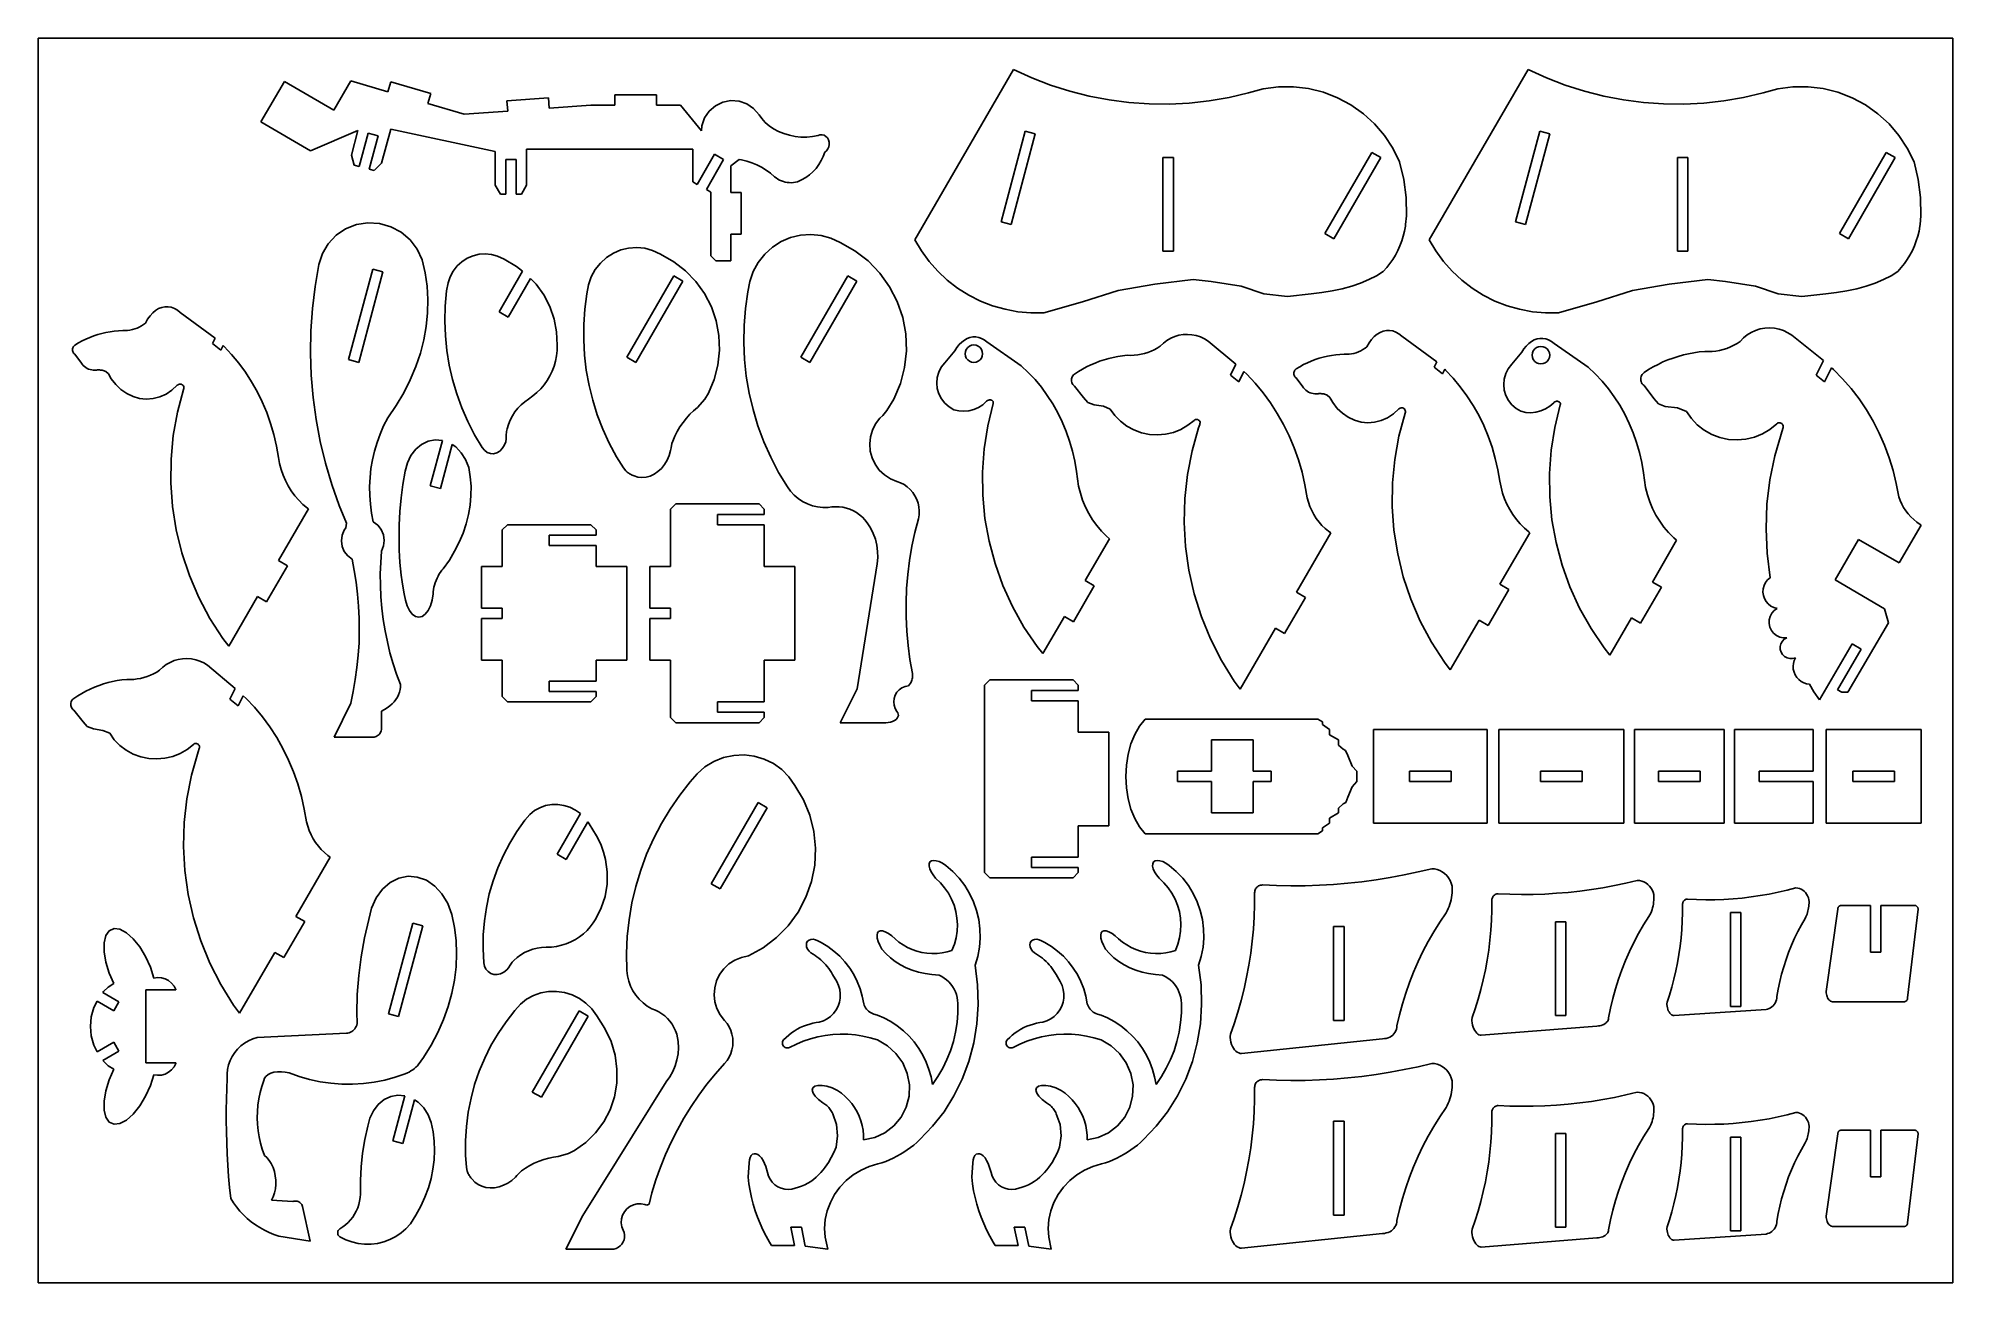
# Model space of a CAD drawing. Extents: x -184 to 184, y -119 to 119.
import ezdxf

# ---------------------------------------------------------------- set-up
doc = ezdxf.new("R2010")
doc.units = 0
doc.header["$MEASUREMENT"] = 0
doc.layers.get('0').update_dxf_attribs({"linetype": 'CONTINUOUS'})

msp = doc.modelspace()

# ---------------------------------------------------------------- linework, layer by layer
for p, q in [((-183.85, 119.45), (183.85, 119.45)), ((-183.85, -119.45), (-183.85, 119.45)), ((183.85, 119.45), (183.85, -119.45)), ((-141.11, 103.41), (-136.58, 111.19)), ((-136.58, 111.19), (-127.07, 105.65)), ((-127.07, 105.65), (-123.79, 111.3)), ((-123.79, 111.3), (-116.69, 109.2)), ((-116.12, 111.12), (-116.69, 109.2)), ((-108.45, 108.86), (-116.12, 111.12)), ((3.48, 113.45), (-15.52, 80.79)), ((6.99, 111.85), (3.48, 113.45)), ((6.99, 111.85), (10.59, 110.46)), ((14.27, 109.29), (10.59, 110.46)), ((83.3, 80.79), (102.3, 113.45)), ((102.3, 113.45), (105.81, 111.85)), ((105.81, 111.85), (109.42, 110.46)), ((113.1, 109.29), (109.42, 110.46)), ((-109.02, 106.94), (-108.45, 108.86)), ((-102.04, 104.88), (-109.02, 106.94)), ((-93.83, 107.47), (-85.85, 108.03)), ((-93.83, 107.47), (-93.69, 105.47)), ((-85.71, 106.04), (-85.85, 108.03)), ((-73.13, 108.6), (-65.13, 108.6)), ((-73.13, 106.6), (-73.13, 108.6)), ((-65.13, 108.6), (-65.13, 106.6)), ((-53.8, 106.51), (-52.38, 107.2)), ((-52.38, 107.2), (-50.83, 107.5)), ((-50.83, 107.5), (-49.25, 107.38)), ((-49.25, 107.38), (-47.76, 106.87)), ((-47.76, 106.87), (-46.45, 105.98)), ((18.02, 108.34), (14.27, 109.29)), ((21.81, 107.61), (18.02, 108.34)), ((25.64, 107.12), (21.81, 107.61)), ((29.49, 106.85), (25.64, 107.12)), ((29.49, 106.85), (33.36, 106.82)), ((37.21, 107.02), (33.36, 106.82)), ((41.05, 107.45), (37.21, 107.02)), ((41.05, 107.45), (44.86, 108.11)), ((48.61, 108.99), (44.86, 108.11)), ((51.44, 109.73), (48.61, 108.99)), ((54.33, 110.11), (51.44, 109.73)), ((57.25, 110.13), (54.33, 110.11)), ((60.15, 109.79), (57.25, 110.13)), ((62.98, 109.09), (60.15, 109.79)), ((65.71, 108.04), (62.98, 109.09)), ((68.28, 106.67), (65.71, 108.04)), ((70.66, 104.98), (68.28, 106.67)), ((116.84, 108.34), (113.1, 109.29)), ((120.63, 107.61), (116.84, 108.34)), ((120.63, 107.61), (124.46, 107.12)), ((124.46, 107.12), (128.32, 106.85)), ((128.32, 106.85), (132.18, 106.82)), ((132.18, 106.82), (136.04, 107.02)), ((139.87, 107.45), (136.04, 107.02)), ((139.87, 107.45), (143.68, 108.11)), ((143.68, 108.11), (147.44, 108.99)), ((147.44, 108.99), (150.26, 109.73)), ((150.26, 109.73), (153.15, 110.11)), ((153.15, 110.11), (156.07, 110.13)), ((156.07, 110.13), (158.97, 109.79)), ((158.97, 109.79), (161.8, 109.09)), ((161.8, 109.09), (164.53, 108.04)), ((164.53, 108.04), (167.1, 106.67)), ((167.1, 106.67), (169.48, 104.98)), ((-131.6, 97.88), (-141.11, 103.41)), ((-93.69, 105.47), (-102.04, 104.88)), ((-77.73, 106.6), (-85.71, 106.04)), ((-77.73, 106.6), (-73.13, 106.6)), ((-65.13, 106.6), (-60.53, 106.6)), ((-60.53, 106.6), (-56.46, 101.71)), ((-56.39, 102.67), (-55.88, 104.16)), ((-55.88, 104.16), (-54.99, 105.47)), ((-54.99, 105.47), (-53.8, 106.51)), ((-46.45, 105.98), (-45.41, 104.79)), ((-45.41, 104.79), (-44.88, 104.03)), ((-44.23, 103.31), (-44.88, 104.03)), ((-43.47, 102.66), (-44.23, 103.31)), ((72.82, 103.01), (70.66, 104.98)), ((74.71, 100.79), (72.82, 103.01)), ((169.48, 104.98), (171.64, 103.01)), ((171.64, 103.01), (173.53, 100.79)), ((-122.45, 101.77), (-131.6, 97.88)), ((-123.72, 97.02), (-122.45, 101.77)), ((-120.51, 101.25), (-122.24, 94.83)), ((-120.51, 101.25), (-118.58, 100.73)), ((-118.58, 100.73), (-120.3, 94.31)), ((-117.92, 95.46), (-116.17, 102.01)), ((-116.17, 102.01), (-96.07, 97.75)), ((-56.39, 102.67), (-56.46, 101.71)), ((-42.61, 102.08), (-43.47, 102.66)), ((-41.66, 101.57), (-42.61, 102.08)), ((-41.66, 101.57), (-40.65, 101.16)), ((-39.58, 100.84), (-40.65, 101.16)), ((-39.58, 100.84), (-38.48, 100.62)), ((-38.48, 100.62), (-37.36, 100.5)), ((-37.36, 100.5), (-36.24, 100.49)), ((-36.24, 100.49), (-35.15, 100.58)), ((-35.15, 100.58), (-34.08, 100.78)), ((-34.08, 100.78), (-33.71, 100.92)), ((-33.31, 100.94), (-33.71, 100.92)), ((-32.93, 100.84), (-33.31, 100.94)), ((-32.93, 100.84), (-32.58, 100.63)), ((-32.58, 100.63), (-32.28, 100.33)), ((-32.28, 100.33), (-32.07, 99.94)), ((-32.07, 99.94), (-31.95, 99.51)), ((-31.95, 99.51), (-31.93, 99.06)), ((1.06, 84.24), (5.72, 101.63)), ((7.65, 101.11), (2.99, 83.72)), ((7.65, 101.11), (5.72, 101.63)), ((76.31, 98.35), (74.71, 100.79)), ((104.54, 101.63), (99.88, 84.24)), ((101.82, 83.72), (106.47, 101.11)), ((106.47, 101.11), (104.54, 101.63)), ((173.53, 100.79), (175.13, 98.35)), ((-123.2, 95.08), (-123.72, 97.02)), ((-96.07, 91.29), (-96.07, 97.75)), ((-92.07, 96.21), (-94.07, 96.21)), ((-94.07, 96.21), (-94.07, 89.56)), ((-92.07, 96.21), (-92.07, 89.56)), ((-58.15, 98.14), (-90.07, 98.14)), ((-90.07, 91.29), (-90.07, 98.14)), ((-58.15, 98.14), (-58.15, 91.92)), ((-57.28, 91.41), (-53.96, 97.18)), ((-52.22, 96.18), (-55.54, 90.41)), ((-53.96, 97.18), (-52.22, 96.18)), ((-50.86, 94.97), (-49.26, 96.17)), ((-49.26, 96.17), (-48.78, 96.1)), ((-48.78, 96.1), (-47.78, 95.86)), ((-46.8, 95.55), (-47.78, 95.86)), ((-33.47, 95.97), (-33.93, 95.2)), ((-33.09, 96.78), (-33.47, 95.97)), ((-32.8, 97.62), (-33.09, 96.78)), ((-32.46, 97.87), (-32.8, 97.62)), ((-32.46, 97.87), (-32.2, 98.21)), ((-32.02, 98.61), (-32.2, 98.21)), ((-32.02, 98.61), (-31.93, 99.06)), ((32.16, 78.59), (32.16, 96.59)), ((34.16, 96.59), (32.16, 96.59)), ((34.16, 96.59), (34.16, 78.59)), ((63.28, 81.97), (72.28, 97.55)), ((65.01, 80.97), (74.01, 96.55)), ((72.28, 97.55), (74.01, 96.55)), ((76.31, 98.35), (77.59, 95.73)), ((78.41, 92.33), (77.59, 95.73)), ((130.99, 96.59), (130.99, 78.59)), ((132.99, 96.59), (130.99, 96.59)), ((132.99, 78.59), (132.99, 96.59)), ((171.1, 97.55), (162.1, 81.97)), ((163.83, 80.97), (172.83, 96.55)), ((172.83, 96.55), (171.1, 97.55)), ((175.13, 98.35), (176.42, 95.73)), ((176.42, 95.73), (177.23, 92.33)), ((-123.2, 95.08), (-122.24, 94.83)), ((-120.3, 94.31), (-119.34, 94.05)), ((-119.34, 94.05), (-117.92, 95.46)), ((-50.86, 89.84), (-50.86, 94.97)), ((-46.8, 95.55), (-45.85, 95.16)), ((-45.85, 95.16), (-44.93, 94.7)), ((-44.05, 94.16), (-44.93, 94.7)), ((-43.22, 93.56), (-44.05, 94.16)), ((-42.44, 92.89), (-43.22, 93.56)), ((-42.14, 92.64), (-42.44, 92.89)), ((-41.81, 92.42), (-42.14, 92.64)), ((-41.47, 92.23), (-41.81, 92.42)), ((-41.12, 92.07), (-41.47, 92.23)), ((-40.75, 91.94), (-41.12, 92.07)), ((-40.37, 91.84), (-40.75, 91.94)), ((-37.24, 92.28), (-38.05, 91.91)), ((-36.46, 92.72), (-37.24, 92.28)), ((-35.73, 93.24), (-36.46, 92.72)), ((-35.07, 93.83), (-35.73, 93.24)), ((-34.46, 94.49), (-35.07, 93.83)), ((-33.93, 95.2), (-34.46, 94.49)), ((78.86, 88.86), (78.41, 92.33)), ((177.68, 88.86), (177.23, 92.33)), ((-96.07, 91.29), (-95.07, 89.56)), ((-95.07, 89.56), (-94.07, 89.56)), ((-91.07, 89.56), (-92.07, 89.56)), ((-91.07, 89.56), (-90.07, 91.29)), ((-57.28, 91.41), (-58.15, 91.92)), ((-54.68, 89.91), (-55.54, 90.41)), ((-54.68, 77.67), (-54.68, 89.91)), ((-50.86, 89.84), (-48.86, 89.84)), ((-48.86, 81.84), (-48.86, 89.84)), ((-40.37, 91.84), (-39.99, 91.77)), ((-39.6, 91.74), (-39.99, 91.77)), ((-39.21, 91.73), (-39.6, 91.74)), ((-38.82, 91.76), (-39.21, 91.73)), ((-38.43, 91.82), (-38.82, 91.76)), ((-38.05, 91.91), (-38.43, 91.82)), ((78.86, 88.86), (78.92, 85.37)), ((177.68, 88.86), (177.75, 85.37)), ((78.92, 85.37), (78.78, 83.73)), ((177.6, 83.73), (177.75, 85.37)), ((-126.65, 81.63), (-128.16, 80.02)), ((-124.83, 82.87), (-126.65, 81.63)), ((-122.76, 83.69), (-124.83, 82.87)), ((-120.56, 84.03), (-122.76, 83.69)), ((-118.32, 83.89), (-120.56, 84.03)), ((-116.16, 83.28), (-118.32, 83.89)), ((-116.16, 83.28), (-114.16, 82.21)), ((-114.16, 82.21), (-112.44, 80.75)), ((-50.86, 76.7), (-50.86, 81.84)), ((-48.86, 81.84), (-50.86, 81.84)), ((-41.19, 80.43), (-39.37, 81.21)), ((-39.37, 81.21), (-37.44, 81.67)), ((-37.44, 81.67), (-35.47, 81.81)), ((-35.47, 81.81), (-33.51, 81.61)), ((-31.61, 81.08), (-33.51, 81.61)), ((-29.81, 80.25), (-31.61, 81.08)), ((1.06, 84.24), (2.99, 83.72)), ((63.28, 81.97), (65.01, 80.97)), ((78.03, 80.54), (78.32, 81.48)), ((78.32, 81.48), (78.56, 82.44)), ((78.56, 82.44), (78.74, 83.41)), ((78.74, 83.41), (78.78, 83.73)), ((99.88, 84.24), (101.82, 83.72)), ((162.1, 81.97), (163.83, 80.97)), ((177.15, 81.48), (176.85, 80.54)), ((177.38, 82.44), (177.15, 81.48)), ((177.56, 83.41), (177.38, 82.44)), ((177.6, 83.73), (177.56, 83.41)), ((-129.94, 76.01), (-129.27, 78.12)), ((-128.16, 80.02), (-129.27, 78.12)), ((-112.44, 80.75), (-111.06, 78.96)), ((-111.06, 78.96), (-110.1, 76.93)), ((-102.47, 76.57), (-101.45, 77.22)), ((-101.45, 77.22), (-100.35, 77.7)), ((-99.19, 77.98), (-100.35, 77.7)), ((-99.19, 77.98), (-98, 78.06)), ((-98, 78.06), (-96.81, 77.94)), ((-95.66, 77.62), (-96.81, 77.94)), ((-95.66, 77.62), (-94.38, 77.02)), ((-74.72, 77.36), (-75.89, 76.3)), ((-73.4, 78.21), (-74.72, 77.36)), ((-71.97, 78.82), (-73.4, 78.21)), ((-70.46, 79.18), (-71.97, 78.82)), ((-68.91, 79.29), (-70.46, 79.18)), ((-67.37, 79.14), (-68.91, 79.29)), ((-65.88, 78.72), (-67.37, 79.14)), ((-64.36, 78.01), (-65.88, 78.72)), ((-61.79, 76.57), (-64.36, 78.01)), ((-53.72, 76.7), (-54.68, 77.67)), ((-45.56, 76.44), (-44.33, 78.01)), ((-44.33, 78.01), (-42.86, 79.35)), ((-42.86, 79.35), (-41.19, 80.43)), ((-27, 78.67), (-29.81, 80.25)), ((-24.45, 76.71), (-27, 78.67)), ((-15.52, 80.79), (-14.24, 78.63)), ((-14.24, 78.63), (-12.76, 76.61)), ((34.16, 78.59), (32.16, 78.59)), ((76.31, 77.01), (76.82, 77.85)), ((76.82, 77.85), (77.27, 78.72)), ((77.27, 78.72), (77.68, 79.62)), ((77.68, 79.62), (78.03, 80.54)), ((84.58, 78.63), (83.3, 80.79)), ((86.06, 76.61), (84.58, 78.63)), ((130.99, 78.59), (132.99, 78.59)), ((175.64, 77.85), (175.13, 77.01)), ((176.1, 78.72), (175.64, 77.85)), ((176.5, 79.62), (176.1, 78.72)), ((176.85, 80.54), (176.5, 79.62)), ((-129.94, 76.01), (-130.67, 71.8)), ((-119.59, 75.14), (-124.25, 57.76)), ((-122.31, 57.24), (-117.65, 74.63)), ((-119.59, 75.14), (-117.65, 74.63)), ((-110.1, 76.93), (-109.54, 74.42)), ((-109.54, 74.42), (-109.18, 71.88)), ((-105.15, 72.51), (-104.74, 73.69)), ((-104.74, 73.69), (-104.14, 74.77)), ((-104.14, 74.77), (-103.38, 75.74)), ((-103.38, 75.74), (-102.47, 76.57)), ((-90.83, 74.73), (-95.33, 66.93)), ((-94.38, 77.02), (-92.01, 75.64)), ((-92.01, 75.64), (-90.83, 74.73)), ((-77.63, 73.66), (-78.16, 72.15)), ((-77.63, 73.66), (-76.87, 75.05)), ((-76.87, 75.05), (-75.89, 76.3)), ((-61.78, 73.83), (-70.78, 58.24)), ((-59.53, 74.83), (-61.79, 76.57)), ((-61.78, 73.83), (-60.05, 72.83)), ((-59.53, 74.83), (-57.54, 72.78)), ((-50.86, 76.7), (-53.72, 76.7)), ((-47.2, 72.79), (-46.53, 74.68)), ((-46.53, 74.68), (-45.56, 76.44)), ((-37.38, 58.24), (-28.38, 73.83)), ((-26.65, 72.83), (-28.38, 73.83)), ((-22.21, 74.39), (-24.45, 76.71)), ((-22.21, 74.39), (-20.34, 71.77)), ((-12.76, 76.61), (-11.1, 74.73)), ((-9.26, 73.02), (-11.1, 74.73)), ((71.73, 73.12), (73.19, 73.87)), ((73.19, 73.87), (74.49, 74.68)), ((74.49, 74.68), (75.14, 75.42)), ((75.14, 75.42), (75.75, 76.2)), ((75.75, 76.2), (76.31, 77.01)), ((87.73, 74.73), (86.06, 76.61)), ((89.56, 73.02), (87.73, 74.73)), ((172.01, 73.87), (170.55, 73.12)), ((173.31, 74.68), (172.01, 73.87)), ((173.96, 75.42), (173.31, 74.68)), ((174.57, 76.2), (173.96, 75.42)), ((175.13, 77.01), (174.57, 76.2)), ((-131.19, 67.55), (-130.67, 71.8)), ((-109.03, 69.31), (-109.18, 71.88)), ((-105.68, 68.06), (-105.42, 70.97)), ((-105.42, 70.97), (-105.15, 72.51)), ((-93.6, 65.93), (-89.3, 73.37)), ((-89.3, 73.37), (-88.23, 72.25)), ((-88.23, 72.25), (-86.75, 70.2)), ((-86.75, 70.2), (-85.58, 67.95)), ((-78.47, 70.41), (-78.87, 67.46)), ((-78.47, 70.41), (-78.16, 72.15)), ((-60.05, 72.83), (-69.05, 57.24)), ((-57.54, 72.78), (-55.88, 70.46)), ((-55.88, 70.46), (-54.57, 67.92)), ((-47.55, 70.81), (-48.02, 67.58)), ((-47.55, 70.81), (-47.2, 72.79)), ((-35.65, 57.24), (-26.65, 72.83)), ((-20.34, 71.77), (-18.86, 68.91)), ((-9.26, 73.02), (-7.28, 71.49)), ((-7.28, 71.49), (-5.15, 70.15)), ((-5.15, 70.15), (-2.91, 69.02)), ((16.69, 68.83), (23.56, 71.06)), ((23.56, 71.06), (30.59, 72.27)), ((30.59, 72.27), (37.97, 73.12)), ((37.97, 73.12), (41.41, 72.78)), ((41.41, 72.78), (47.16, 71.89)), ((47.16, 71.89), (51.51, 70.39)), ((51.51, 70.39), (56.07, 69.89)), ((56.07, 69.89), (60.63, 70.41)), ((60.63, 70.41), (62.67, 70.63)), ((62.67, 70.63), (64.66, 70.94)), ((64.66, 70.94), (66.58, 71.35)), ((66.58, 71.35), (68.41, 71.86)), ((68.41, 71.86), (70.13, 72.45)), ((70.13, 72.45), (71.73, 73.12)), ((91.55, 71.49), (89.56, 73.02)), ((93.67, 70.15), (91.55, 71.49)), ((95.91, 69.02), (93.67, 70.15)), ((122.38, 71.06), (115.52, 68.83)), ((129.42, 72.27), (122.38, 71.06)), ((136.8, 73.12), (129.42, 72.27)), ((140.23, 72.78), (136.8, 73.12)), ((145.98, 71.89), (140.23, 72.78)), ((150.34, 70.39), (145.98, 71.89)), ((154.9, 69.89), (150.34, 70.39)), ((159.46, 70.41), (154.9, 69.89)), ((161.5, 70.63), (159.46, 70.41)), ((163.49, 70.94), (161.5, 70.63)), ((165.41, 71.35), (163.49, 70.94)), ((167.23, 71.86), (165.41, 71.35)), ((168.95, 72.45), (167.23, 71.86)), ((170.55, 73.12), (168.95, 72.45)), ((-162.38, 66.17), (-161.86, 66.74)), ((-161.32, 67.19), (-161.86, 66.74)), ((-160.74, 67.55), (-161.32, 67.19)), ((-160.15, 67.79), (-160.74, 67.55)), ((-159.54, 67.91), (-160.15, 67.79)), ((-159.54, 67.91), (-158.93, 67.92)), ((-158.32, 67.82), (-158.93, 67.92)), ((-158.32, 67.82), (-157.72, 67.6)), ((-157.14, 67.26), (-157.72, 67.6)), ((-156.59, 66.82), (-157.14, 67.26)), ((-149.86, 61.88), (-156.59, 66.82)), ((-131.19, 67.55), (-131.49, 63.29)), ((-109.34, 64.15), (-109.08, 66.73)), ((-109.03, 69.31), (-109.08, 66.73)), ((-105.76, 65.21), (-105.68, 68.06)), ((-95.33, 66.93), (-93.6, 65.93)), ((-84.76, 65.56), (-85.58, 67.95)), ((-78.87, 67.46), (-79.07, 64.52)), ((-54.57, 67.92), (-53.65, 65.22)), ((-48.02, 67.58), (-48.28, 64.33)), ((-18.86, 68.91), (-17.81, 65.86)), ((-2.91, 69.02), (-0.57, 68.11)), ((-0.57, 68.11), (1.84, 67.43)), ((4.31, 66.97), (1.84, 67.43)), ((6.81, 66.76), (4.31, 66.97)), ((6.81, 66.76), (9.31, 66.77)), ((9.31, 66.77), (16.69, 68.83)), ((98.25, 68.11), (95.91, 69.02)), ((100.66, 67.43), (98.25, 68.11)), ((103.13, 66.97), (100.66, 67.43)), ((105.63, 66.76), (103.13, 66.97)), ((108.14, 66.77), (105.63, 66.76)), ((115.52, 68.83), (108.14, 66.77)), ((-172.43, 62.58), (-173.2, 62.32)), ((-171.65, 62.8), (-172.43, 62.58)), ((-170.86, 62.98), (-171.65, 62.8)), ((-170.86, 62.98), (-170.06, 63.13)), ((-170.06, 63.13), (-169.26, 63.24)), ((-169.26, 63.24), (-168.45, 63.32)), ((-168.45, 63.32), (-167.64, 63.35)), ((-167.64, 63.35), (-167.17, 63.34)), ((-166.71, 63.36), (-167.17, 63.34)), ((-166.24, 63.42), (-166.71, 63.36)), ((-166.24, 63.42), (-165.78, 63.52)), ((-165.33, 63.65), (-165.78, 63.52)), ((-164.89, 63.82), (-165.33, 63.65)), ((-164.89, 63.82), (-164.45, 64.02)), ((-164.45, 64.02), (-164.03, 64.25)), ((-163.63, 64.52), (-164.03, 64.25)), ((-163.63, 64.52), (-163.28, 64.78)), ((-162.85, 65.52), (-163.28, 64.78)), ((-162.38, 66.17), (-162.85, 65.52)), ((-131.57, 59.02), (-131.49, 63.29)), ((-109.81, 61.56), (-109.34, 64.15)), ((-105.65, 62.36), (-105.76, 65.21)), ((-84.76, 65.56), (-84.29, 63.07)), ((-84.29, 63.07), (-84.19, 60.54)), ((-79.1, 61.58), (-79.07, 64.52)), ((-53.12, 62.42), (-53.65, 65.22)), ((-48.28, 64.33), (-48.34, 61.07)), ((-17.22, 62.7), (-17.81, 65.86)), ((-17.22, 62.7), (-17.1, 59.48)), ((36.06, 62.57), (35.23, 62.43)), ((36.9, 62.61), (36.06, 62.57)), ((37.74, 62.54), (36.9, 62.61)), ((38.57, 62.38), (37.74, 62.54)), ((73.3, 62.64), (72.75, 62.18)), ((73.87, 62.99), (73.3, 62.64)), ((73.87, 62.99), (74.47, 63.24)), ((74.47, 63.24), (75.07, 63.36)), ((75.68, 63.37), (75.07, 63.36)), ((76.29, 63.27), (75.68, 63.37)), ((76.29, 63.27), (76.89, 63.04)), ((77.47, 62.71), (76.89, 63.04)), ((77.47, 62.71), (78.02, 62.27)), ((145.16, 63), (144.38, 62.51)), ((145.16, 63), (145.99, 63.38)), ((145.99, 63.38), (146.87, 63.66)), ((146.87, 63.66), (147.77, 63.83)), ((148.69, 63.88), (147.77, 63.83)), ((148.69, 63.88), (149.61, 63.81)), ((150.51, 63.63), (149.61, 63.81)), ((151.38, 63.33), (150.51, 63.63)), ((151.38, 63.33), (152.2, 62.93)), ((152.97, 62.43), (152.2, 62.93)), ((-177.3, 59.66), (-177.28, 59.83)), ((-177.3, 59.66), (-177.28, 59.49)), ((-177.28, 59.83), (-177.24, 60)), ((-177.28, 59.49), (-177.24, 59.33)), ((-177.24, 60), (-177.18, 60.15)), ((-177.24, 59.33), (-177.18, 59.17)), ((-177.09, 60.3), (-177.18, 60.15)), ((-177.18, 59.17), (-177.09, 59.03)), ((-176.98, 60.43), (-177.09, 60.3)), ((-177.09, 59.03), (-176.98, 58.9)), ((-176.98, 60.43), (-176.86, 60.54)), ((-176.98, 58.9), (-176.86, 58.79)), ((-176.16, 60.96), (-176.86, 60.54)), ((-175.44, 61.35), (-176.16, 60.96)), ((-174.71, 61.71), (-175.44, 61.35)), ((-174.71, 61.71), (-173.96, 62.03)), ((-173.2, 62.32), (-173.96, 62.03)), ((-150.38, 60.85), (-149.86, 61.88)), ((-148.78, 59.58), (-150.38, 60.85)), ((-148.78, 59.58), (-148.33, 60.47)), ((-148.33, 60.47), (-148.16, 60.31)), ((-148.16, 60.31), (-146.71, 58.75)), ((-131.43, 54.75), (-131.57, 59.02)), ((-111.34, 56.43), (-110.47, 58.99)), ((-110.47, 58.99), (-109.81, 61.56)), ((-105.37, 59.52), (-105.65, 62.36)), ((-104.91, 56.7), (-105.37, 59.52)), ((-84.32, 58.5), (-84.21, 59.52)), ((-84.21, 59.52), (-84.19, 60.54)), ((-79.1, 61.58), (-78.94, 58.64)), ((-53.01, 59.56), (-53.32, 56.73)), ((-53.01, 59.56), (-53.12, 62.42)), ((-48.2, 57.81), (-48.34, 61.07)), ((-17.1, 59.48), (-17.45, 56.27)), ((-9.76, 57.14), (-7.84, 59.46)), ((-7.42, 60.1), (-7.84, 59.46)), ((-6.97, 60.66), (-7.42, 60.1)), ((-6.49, 61.14), (-6.97, 60.66)), ((-5.98, 61.53), (-6.49, 61.14)), ((-5.98, 61.53), (-5.44, 61.82)), ((-5.78, 59.33), (-5.83, 58.9)), ((-5.83, 58.9), (-5.78, 58.46)), ((-5.61, 59.74), (-5.78, 59.33)), ((-5.34, 60.09), (-5.61, 59.74)), ((-5.44, 61.82), (-4.9, 62.02)), ((-5.34, 60.09), (-4.99, 60.35)), ((-4.99, 60.35), (-4.59, 60.52)), ((-4.34, 62.13), (-4.9, 62.02)), ((-4.15, 60.58), (-4.59, 60.52)), ((-4.34, 62.13), (-3.78, 62.13)), ((-4.15, 60.58), (-3.72, 60.52)), ((-3.23, 62.03), (-3.78, 62.13)), ((-3.72, 60.52), (-3.31, 60.35)), ((-3.31, 60.35), (-2.96, 60.09)), ((-2.68, 61.83), (-3.23, 62.03)), ((-2.96, 60.09), (-2.7, 59.74)), ((-2.7, 59.74), (-2.53, 59.33)), ((-2.15, 61.54), (-2.68, 61.83)), ((-2.53, 59.33), (-2.47, 58.9)), ((-2.47, 58.9), (-2.53, 58.46)), ((-1.64, 61.15), (-2.15, 61.54)), ((4.92, 56.58), (-1.64, 61.15)), ((28.63, 58.95), (27.98, 58.8)), ((29.27, 59.15), (28.63, 58.95)), ((29.89, 59.39), (29.27, 59.15)), ((29.89, 59.39), (30.5, 59.67)), ((31.08, 59.99), (30.5, 59.67)), ((31.08, 59.99), (31.64, 60.34)), ((31.64, 60.34), (32.25, 60.93)), ((32.92, 61.44), (32.25, 60.93)), ((32.92, 61.44), (33.65, 61.86)), ((34.42, 62.19), (33.65, 61.86)), ((35.23, 62.43), (34.42, 62.19)), ((39.37, 62.12), (38.57, 62.38)), ((40.14, 61.76), (39.37, 62.12)), ((40.85, 61.32), (40.14, 61.76)), ((46.19, 56.87), (40.85, 61.32)), ((68.37, 58.87), (67.9, 58.81)), ((68.37, 58.87), (68.83, 58.97)), ((69.28, 59.1), (68.83, 58.97)), ((69.28, 59.1), (69.72, 59.27)), ((70.16, 59.47), (69.72, 59.27)), ((70.58, 59.7), (70.16, 59.47)), ((70.98, 59.96), (70.58, 59.7)), ((70.98, 59.96), (71.33, 60.23)), ((71.33, 60.23), (71.76, 60.97)), ((72.23, 61.62), (71.76, 60.97)), ((72.75, 62.18), (72.23, 61.62)), ((84.75, 57.33), (78.02, 62.27)), ((99.15, 56.87), (101.07, 59.18)), ((101.49, 59.82), (101.07, 59.18)), ((101.49, 59.82), (101.94, 60.38)), ((102.42, 60.86), (101.94, 60.38)), ((102.94, 61.25), (102.42, 60.86)), ((103.47, 61.55), (102.94, 61.25)), ((103.14, 59.06), (103.08, 58.62)), ((103.3, 59.46), (103.14, 59.06)), ((103.3, 59.46), (103.57, 59.81)), ((104.01, 61.75), (103.47, 61.55)), ((103.57, 59.81), (103.92, 60.08)), ((104.32, 60.24), (103.92, 60.08)), ((104.01, 61.75), (104.57, 61.85)), ((104.32, 60.24), (104.76, 60.3)), ((104.57, 61.85), (105.13, 61.85)), ((105.19, 60.24), (104.76, 60.3)), ((105.68, 61.75), (105.13, 61.85)), ((105.6, 60.08), (105.19, 60.24)), ((105.95, 59.81), (105.6, 60.08)), ((105.68, 61.75), (106.23, 61.56)), ((106.22, 59.46), (105.95, 59.81)), ((106.38, 59.06), (106.22, 59.46)), ((106.76, 61.26), (106.23, 61.56)), ((106.44, 58.62), (106.38, 59.06)), ((106.76, 61.26), (107.28, 60.88)), ((107.28, 60.88), (113.83, 56.31)), ((133.13, 58.9), (132.12, 58.67)), ((134.16, 59.09), (133.13, 58.9)), ((135.18, 59.23), (134.16, 59.09)), ((136.22, 59.32), (135.18, 59.23)), ((136.22, 59.32), (136.94, 59.3)), ((136.94, 59.3), (137.66, 59.33)), ((137.66, 59.33), (138.38, 59.41)), ((138.38, 59.41), (139.09, 59.54)), ((139.09, 59.54), (139.79, 59.71)), ((140.48, 59.93), (139.79, 59.71)), ((141.15, 60.2), (140.48, 59.93)), ((141.15, 60.2), (141.8, 60.51)), ((141.8, 60.51), (142.43, 60.86)), ((142.43, 60.86), (143.04, 61.26)), ((143.04, 61.26), (143.67, 61.92)), ((143.67, 61.92), (144.38, 62.51)), ((152.97, 62.43), (159.04, 57.6)), ((-175.58, 57.06), (-176.86, 58.79)), ((-175.58, 57.06), (-175.43, 56.87)), ((-175.43, 56.87), (-175.22, 56.64)), ((-175.22, 56.64), (-174.99, 56.43)), ((-174.99, 56.43), (-174.74, 56.25)), ((-174.74, 56.25), (-174.47, 56.09)), ((-174.19, 55.96), (-174.47, 56.09)), ((-174.19, 55.96), (-173.89, 55.86)), ((-173.89, 55.86), (-173.59, 55.79)), ((-173.59, 55.79), (-173.28, 55.75)), ((-173.28, 55.75), (-172.97, 55.74)), ((-172.66, 55.76), (-172.97, 55.74)), ((-172.66, 55.76), (-172.48, 55.78)), ((-172.3, 55.79), (-172.48, 55.78)), ((-172.3, 55.79), (-172.11, 55.79)), ((-171.93, 55.77), (-172.11, 55.79)), ((-171.75, 55.75), (-171.93, 55.77)), ((-171.57, 55.72), (-171.75, 55.75)), ((-171.57, 55.72), (-171.4, 55.68)), ((-171.4, 55.68), (-171.22, 55.63)), ((-171.05, 55.58), (-171.22, 55.63)), ((-171.05, 55.58), (-170.88, 55.51)), ((-170.88, 55.51), (-170.39, 55.06)), ((-145.34, 57.1), (-146.71, 58.75)), ((-145.34, 57.1), (-144.06, 55.36)), ((-144.06, 55.36), (-142.88, 53.53)), ((-122.31, 57.24), (-124.25, 57.76)), ((-111.34, 56.43), (-112.4, 53.91)), ((-104.28, 53.92), (-104.91, 56.7)), ((-85.15, 55.57), (-85.59, 54.65)), ((-85.15, 55.57), (-84.79, 56.52)), ((-84.51, 57.5), (-84.79, 56.52)), ((-84.51, 57.5), (-84.32, 58.5)), ((-78.59, 55.71), (-78.94, 58.64)), ((-78.07, 52.82), (-78.59, 55.71)), ((-70.78, 58.24), (-69.05, 57.24)), ((-54.04, 53.96), (-53.32, 56.73)), ((-47.86, 54.56), (-48.2, 57.81)), ((-37.38, 58.24), (-35.65, 57.24)), ((-18.25, 53.16), (-17.45, 56.27)), ((-11.18, 54.32), (-10.89, 55.35)), ((-10.41, 56.3), (-10.89, 55.35)), ((-9.76, 57.14), (-10.41, 56.3)), ((-5.61, 58.06), (-5.78, 58.46)), ((-5.34, 57.71), (-5.61, 58.06)), ((-4.99, 57.44), (-5.34, 57.71)), ((-4.99, 57.44), (-4.59, 57.27)), ((-4.15, 57.22), (-4.59, 57.27)), ((-3.72, 57.27), (-4.15, 57.22)), ((-3.72, 57.27), (-3.31, 57.44)), ((-3.31, 57.44), (-2.96, 57.71)), ((-2.7, 58.06), (-2.96, 57.71)), ((-2.53, 58.46), (-2.7, 58.06)), ((6.29, 55.3), (4.92, 56.58)), ((7.59, 53.92), (6.29, 55.3)), ((15.93, 55.46), (15.18, 54.96)), ((16.71, 55.92), (15.93, 55.46)), ((17.51, 56.35), (16.71, 55.92)), ((18.32, 56.75), (17.51, 56.35)), ((19.15, 57.11), (18.32, 56.75)), ((20, 57.44), (19.15, 57.11)), ((20.86, 57.72), (20, 57.44)), ((21.74, 57.98), (20.86, 57.72)), ((22.62, 58.19), (21.74, 57.98)), ((22.62, 58.19), (23.52, 58.36)), ((23.52, 58.36), (24.42, 58.5)), ((24.42, 58.5), (25.32, 58.6)), ((25.99, 58.58), (25.32, 58.6)), ((26.66, 58.61), (25.99, 58.58)), ((26.66, 58.61), (27.33, 58.68)), ((27.98, 58.8), (27.33, 58.68)), ((45.15, 54.77), (46.19, 56.87)), ((47.72, 55.46), (46.75, 53.5)), ((48.26, 54.96), (47.72, 55.46)), ((57.33, 55.28), (57.32, 55.11)), ((57.37, 55.45), (57.33, 55.28)), ((57.43, 55.6), (57.37, 55.45)), ((57.52, 55.75), (57.43, 55.6)), ((57.63, 55.87), (57.52, 55.75)), ((57.76, 55.98), (57.63, 55.87)), ((57.76, 55.98), (58.45, 56.41)), ((58.45, 56.41), (59.17, 56.8)), ((59.17, 56.8), (59.9, 57.16)), ((59.9, 57.16), (60.65, 57.48)), ((60.65, 57.48), (61.41, 57.77)), ((61.41, 57.77), (62.18, 58.03)), ((62.18, 58.03), (62.96, 58.25)), ((62.96, 58.25), (63.75, 58.43)), ((63.75, 58.43), (64.55, 58.58)), ((64.55, 58.58), (65.36, 58.69)), ((65.36, 58.69), (66.16, 58.76)), ((66.97, 58.8), (66.16, 58.76)), ((66.97, 58.8), (67.44, 58.79)), ((67.44, 58.79), (67.9, 58.81)), ((84.75, 57.33), (84.23, 56.3)), ((85.83, 55.03), (84.23, 56.3)), ((85.83, 55.03), (86.28, 55.91)), ((86.28, 55.91), (86.45, 55.75)), ((87.91, 54.2), (86.45, 55.75)), ((98.02, 55.07), (98.5, 56.02)), ((99.15, 56.87), (98.5, 56.02)), ((103.14, 58.19), (103.08, 58.62)), ((103.3, 57.78), (103.14, 58.19)), ((103.57, 57.43), (103.3, 57.78)), ((103.57, 57.43), (103.92, 57.16)), ((104.32, 57), (103.92, 57.16)), ((104.76, 56.94), (104.32, 57)), ((104.76, 56.94), (105.19, 57)), ((105.6, 57.16), (105.19, 57)), ((105.95, 57.43), (105.6, 57.16)), ((106.22, 57.78), (105.95, 57.43)), ((106.22, 57.78), (106.38, 58.19)), ((106.44, 58.62), (106.38, 58.19)), ((113.83, 56.31), (115.2, 55.02)), ((124.39, 55.12), (124.58, 55.27)), ((124.58, 55.27), (125.45, 55.84)), ((125.45, 55.84), (126.35, 56.37)), ((127.26, 56.86), (126.35, 56.37)), ((128.2, 57.31), (127.26, 56.86)), ((129.16, 57.71), (128.2, 57.31)), ((129.16, 57.71), (130.13, 58.07)), ((131.12, 58.39), (130.13, 58.07)), ((131.12, 58.39), (132.12, 58.67)), ((157.63, 54.77), (159.04, 57.6)), ((159.23, 53.5), (160.59, 56.22)), ((160.59, 56.22), (160.96, 55.88)), ((162.71, 54.1), (160.96, 55.88)), ((-170.39, 55.06), (-169.84, 54.09)), ((-169.84, 54.09), (-168.98, 52.97)), ((-168.98, 52.97), (-167.97, 52.01)), ((-167.97, 52.01), (-166.86, 51.24)), ((-159.31, 51.16), (-158.18, 51.91)), ((-157.15, 52.84), (-158.18, 51.91)), ((-157.01, 52.95), (-157.15, 52.84)), ((-155.95, 52.06), (-157.12, 47.66)), ((-157.01, 52.95), (-156.86, 53.03)), ((-156.86, 53.03), (-156.69, 53.07)), ((-156.52, 53.07), (-156.69, 53.07)), ((-156.52, 53.07), (-156.35, 53.03)), ((-156.35, 53.03), (-156.2, 52.95)), ((-156.2, 52.95), (-156.07, 52.84)), ((-156.07, 52.84), (-155.97, 52.71)), ((-155.97, 52.71), (-155.9, 52.55)), ((-155.89, 52.22), (-155.95, 52.06)), ((-155.88, 52.39), (-155.9, 52.55)), ((-155.88, 52.39), (-155.89, 52.22)), ((-142.88, 53.53), (-141.81, 51.63)), ((-140.84, 49.65), (-141.81, 51.63)), ((-131.07, 50.49), (-131.43, 54.75)), ((-113.66, 51.41), (-112.4, 53.91)), ((-103.47, 51.18), (-104.28, 53.92)), ((-87.35, 52.16), (-88.07, 51.44)), ((-86.69, 52.94), (-87.35, 52.16)), ((-86.1, 53.77), (-86.69, 52.94)), ((-85.59, 54.65), (-86.1, 53.77)), ((-77.36, 49.96), (-78.07, 52.82)), ((-54.04, 53.96), (-55.15, 51.33)), ((-47.31, 51.35), (-47.86, 54.56)), ((-19.51, 50.19), (-18.25, 53.16)), ((-11.18, 54.32), (-11.28, 53.26)), ((-11.28, 53.26), (-11.18, 52.19)), ((-11.18, 52.19), (-10.88, 51.17)), ((8.81, 52.45), (7.59, 53.92)), ((9.94, 50.9), (8.81, 52.45)), ((14.59, 54.05), (14.57, 53.83)), ((14.57, 53.83), (14.59, 53.61)), ((14.65, 54.26), (14.59, 54.05)), ((14.59, 53.61), (14.65, 53.4)), ((14.73, 54.47), (14.65, 54.26)), ((14.65, 53.4), (14.73, 53.2)), ((14.85, 54.65), (14.73, 54.47)), ((14.73, 53.2), (14.85, 53.01)), ((14.85, 54.65), (15, 54.82)), ((14.85, 53.01), (15, 52.84)), ((15.18, 54.96), (15, 54.82)), ((15.18, 52.7), (15, 52.84)), ((16.93, 50.47), (15.18, 52.7)), ((46.75, 53.5), (45.15, 54.77)), ((49.88, 53.24), (48.26, 54.96)), ((51.4, 51.4), (49.88, 53.24)), ((57.32, 55.11), (57.33, 54.94)), ((57.37, 54.78), (57.33, 54.94)), ((57.43, 54.62), (57.37, 54.78)), ((57.43, 54.62), (57.52, 54.47)), ((57.52, 54.47), (57.63, 54.35)), ((57.76, 54.24), (57.63, 54.35)), ((57.76, 54.24), (59.03, 52.51)), ((59.03, 52.51), (59.18, 52.32)), ((59.18, 52.32), (59.39, 52.09)), ((59.39, 52.09), (59.62, 51.88)), ((59.87, 51.7), (59.62, 51.88)), ((59.87, 51.7), (60.14, 51.54)), ((60.42, 51.41), (60.14, 51.54)), ((87.91, 54.2), (89.28, 52.55)), ((89.28, 52.55), (90.55, 50.81)), ((97.73, 54.04), (97.63, 52.98)), ((97.73, 51.92), (97.63, 52.98)), ((97.73, 54.04), (98.02, 55.07)), ((98.03, 50.89), (97.73, 51.92)), ((115.2, 55.02), (116.5, 53.64)), ((116.5, 53.64), (117.72, 52.17)), ((117.72, 52.17), (118.85, 50.62)), ((123.93, 54.02), (123.95, 54.27)), ((123.95, 53.78), (123.93, 54.02)), ((124.01, 54.5), (123.95, 54.27)), ((124.01, 53.54), (123.95, 53.78)), ((124.01, 54.5), (124.1, 54.73)), ((124.01, 53.54), (124.1, 53.32)), ((124.23, 54.93), (124.1, 54.73)), ((124.23, 53.11), (124.1, 53.32)), ((124.39, 55.12), (124.23, 54.93)), ((124.39, 52.93), (124.23, 53.11)), ((124.39, 52.93), (124.58, 52.77)), ((126.47, 50.28), (124.58, 52.77)), ((157.63, 54.77), (159.23, 53.5)), ((164.36, 52.21), (162.71, 54.1)), ((164.36, 52.21), (165.89, 50.22)), ((-166.86, 51.24), (-165.66, 50.67)), ((-165.66, 50.67), (-164.4, 50.32)), ((-164.4, 50.32), (-163.1, 50.19)), ((-163.1, 50.19), (-161.8, 50.29)), ((-161.8, 50.29), (-160.53, 50.62)), ((-160.53, 50.62), (-159.31, 51.16)), ((-140.84, 49.65), (-139.98, 47.6)), ((-130.49, 46.25), (-131.07, 50.49)), ((-115.1, 48.97), (-116.74, 46.57)), ((-115.1, 48.97), (-113.66, 51.41)), ((-102.5, 48.5), (-103.47, 51.18)), ((-101.36, 45.89), (-102.5, 48.5)), ((-92.3, 47.73), (-91.73, 48.44)), ((-91.11, 49.09), (-91.73, 48.44)), ((-91.11, 49.09), (-90.43, 49.68)), ((-90.43, 49.68), (-89.69, 50.2)), ((-88.86, 50.79), (-89.69, 50.2)), ((-88.07, 51.44), (-88.86, 50.79)), ((-76.48, 47.15), (-77.36, 49.96)), ((-58.69, 47.27), (-57.98, 47.95)), ((-57.98, 47.95), (-57.26, 48.55)), ((-57.26, 48.55), (-55.84, 50.19)), ((-55.84, 50.19), (-55.15, 51.33)), ((-46.57, 48.17), (-47.31, 51.35)), ((-45.62, 45.05), (-46.57, 48.17)), ((-21.64, 47.02), (-20.86, 47.97)), ((-20.86, 47.97), (-19.51, 50.19)), ((-10.88, 51.17), (-10.39, 50.22)), ((-10.39, 50.22), (-9.73, 49.38)), ((-8.93, 48.68), (-9.73, 49.38)), ((-8.01, 48.13), (-8.93, 48.68)), ((-8.01, 48.13), (-7.06, 47.92)), ((-7.06, 47.92), (-6.1, 47.85)), ((-6.1, 47.85), (-5.13, 47.94)), ((-5.13, 47.94), (-4.19, 48.19)), ((-3.29, 48.58), (-4.19, 48.19)), ((-3.29, 48.58), (-2.46, 49.1)), ((-1.71, 49.76), (-2.46, 49.1)), ((-1.71, 49.76), (-1.6, 49.86)), ((-1.6, 49.86), (-1.46, 49.95)), ((-0.44, 49.36), (-1.5, 45.03)), ((-1.46, 49.95), (-1.31, 50.01)), ((-1.31, 50.01), (-1.14, 50.04)), ((-1.14, 50.04), (-0.98, 50.04)), ((-0.98, 50.04), (-0.82, 50.01)), ((-0.82, 50.01), (-0.68, 49.95)), ((-0.56, 49.86), (-0.68, 49.95)), ((-0.48, 49.75), (-0.56, 49.86)), ((-0.43, 49.63), (-0.48, 49.75)), ((-0.42, 49.5), (-0.44, 49.36)), ((-0.43, 49.63), (-0.42, 49.5)), ((10.99, 49.27), (9.94, 50.9)), ((10.99, 49.27), (11.95, 47.57)), ((16.93, 50.47), (17.73, 49.54)), ((17.73, 49.54), (18.94, 49.11)), ((18.94, 49.11), (20.77, 48.82)), ((20.77, 48.82), (22.05, 48.25)), ((22.05, 48.25), (22.94, 47.02)), ((52.82, 49.47), (51.4, 51.4)), ((54.13, 47.44), (52.82, 49.47)), ((60.42, 51.41), (60.72, 51.31)), ((60.72, 51.31), (61.02, 51.24)), ((61.02, 51.24), (61.33, 51.2)), ((61.33, 51.2), (61.64, 51.19)), ((61.95, 51.21), (61.64, 51.19)), ((61.95, 51.21), (62.13, 51.23)), ((62.32, 51.24), (62.13, 51.23)), ((62.32, 51.24), (62.5, 51.23)), ((62.68, 51.22), (62.5, 51.23)), ((62.68, 51.22), (62.86, 51.2)), ((63.04, 51.17), (62.86, 51.2)), ((63.22, 51.13), (63.04, 51.17)), ((63.22, 51.13), (63.39, 51.08)), ((63.56, 51.02), (63.39, 51.08)), ((63.56, 51.02), (63.73, 50.96)), ((64.22, 50.51), (63.73, 50.96)), ((64.77, 49.53), (64.22, 50.51)), ((65.64, 48.41), (64.77, 49.53)), ((66.64, 47.46), (65.64, 48.41)), ((77.47, 48.29), (76.44, 47.35)), ((77.6, 48.4), (77.47, 48.29)), ((77.75, 48.47), (77.6, 48.4)), ((77.75, 48.47), (77.92, 48.51)), ((78.09, 48.51), (77.92, 48.51)), ((78.26, 48.48), (78.09, 48.51)), ((78.41, 48.4), (78.26, 48.48)), ((78.54, 48.29), (78.41, 48.4)), ((78.64, 48.15), (78.54, 48.29)), ((78.71, 48), (78.64, 48.15)), ((78.73, 47.83), (78.71, 48)), ((78.72, 47.67), (78.73, 47.83)), ((90.55, 50.81), (91.73, 48.98)), ((91.73, 48.98), (92.81, 47.07)), ((98.03, 50.89), (98.52, 49.94)), ((99.18, 49.1), (98.52, 49.94)), ((99.18, 49.1), (99.98, 48.4)), ((99.98, 48.4), (100.9, 47.86)), ((101.85, 47.64), (100.9, 47.86)), ((104.72, 47.91), (103.78, 47.67)), ((104.72, 47.91), (105.62, 48.3)), ((105.62, 48.3), (106.46, 48.83)), ((107.21, 49.48), (106.46, 48.83)), ((107.21, 49.48), (107.31, 49.59)), ((107.31, 49.59), (107.45, 49.67)), ((107.41, 44.75), (108.47, 49.09)), ((107.45, 49.67), (107.61, 49.73)), ((107.77, 49.76), (107.61, 49.73)), ((107.77, 49.76), (107.94, 49.76)), ((108.09, 49.73), (107.94, 49.76)), ((108.09, 49.73), (108.23, 49.67)), ((108.23, 49.67), (108.35, 49.58)), ((108.35, 49.58), (108.44, 49.48)), ((108.44, 49.48), (108.49, 49.35)), ((108.47, 49.09), (108.5, 49.22)), ((108.5, 49.22), (108.49, 49.35)), ((118.85, 50.62), (119.9, 48.99)), ((120.86, 47.3), (119.9, 48.99)), ((127.33, 49.26), (126.47, 50.28)), ((128.64, 48.78), (127.33, 49.26)), ((131.01, 48.49), (128.64, 48.78)), ((131.01, 48.49), (132.69, 47.82)), ((133.65, 46.45), (132.69, 47.82)), ((167.3, 48.12), (165.89, 50.22)), ((168.59, 45.94), (167.3, 48.12)), ((-157.12, 47.66), (-157.92, 43.17)), ((-139.98, 47.6), (-139.24, 45.51)), ((-138.61, 43.36), (-139.24, 45.51)), ((-129.7, 42.05), (-130.49, 46.25)), ((-117.52, 45.04), (-118.2, 43.47)), ((-117.52, 45.04), (-116.74, 46.57)), ((-100.06, 43.35), (-101.36, 45.89)), ((-93.8, 44.47), (-93.9, 43.98)), ((-93.54, 45.34), (-93.8, 44.47)), ((-93.2, 46.17), (-93.54, 45.34)), ((-92.79, 46.97), (-93.2, 46.17)), ((-92.3, 47.73), (-92.79, 46.97)), ((-75.43, 44.4), (-76.48, 47.15)), ((-75.43, 44.4), (-74.2, 41.72)), ((-61.13, 43.95), (-60.6, 44.84)), ((-60.6, 44.84), (-60.01, 45.7)), ((-59.37, 46.52), (-60.01, 45.7)), ((-58.69, 47.27), (-59.37, 46.52)), ((-44.49, 41.99), (-45.62, 45.05)), ((-23.64, 44.23), (-24.02, 42.93)), ((-23.64, 44.23), (-23.02, 45.44)), ((-22.19, 46.52), (-23.02, 45.44)), ((-22.19, 46.52), (-21.64, 47.02)), ((-1.5, 45.03), (-2.19, 40.62)), ((12.81, 45.81), (11.95, 47.57)), ((12.81, 45.81), (13.57, 43.99)), ((22.94, 47.02), (24.01, 45.92)), ((24.01, 45.92), (25.23, 45)), ((26.59, 44.26), (25.23, 45)), ((28.04, 43.72), (26.59, 44.26)), ((35.6, 44.37), (34.17, 43.8)), ((35.6, 44.37), (36.94, 45.15)), ((36.94, 45.15), (38.14, 46.1)), ((39.02, 44.67), (37.76, 40.23)), ((38.14, 46.1), (38.26, 46.2)), ((38.41, 46.26), (38.26, 46.2)), ((38.41, 46.26), (38.57, 46.29)), ((38.57, 46.29), (38.73, 46.28)), ((38.73, 46.28), (38.88, 46.24)), ((39.02, 46.16), (38.88, 46.24)), ((39.14, 46.05), (39.02, 46.16)), ((39.22, 45.32), (39.02, 44.67)), ((39.14, 46.05), (39.23, 45.92)), ((39.27, 45.47), (39.22, 45.32)), ((39.23, 45.92), (39.28, 45.78)), ((39.29, 45.62), (39.27, 45.47)), ((39.28, 45.78), (39.29, 45.62)), ((54.13, 47.44), (55.33, 45.32)), ((55.33, 45.32), (56.4, 43.12)), ((66.64, 47.46), (67.75, 46.69)), ((68.95, 46.12), (67.75, 46.69)), ((70.22, 45.77), (68.95, 46.12)), ((71.51, 45.64), (70.22, 45.77)), ((72.81, 45.74), (71.51, 45.64)), ((74.08, 46.07), (72.81, 45.74)), ((75.3, 46.61), (74.08, 46.07)), ((76.44, 47.35), (75.3, 46.61)), ((77.49, 43.1), (78.66, 47.51)), ((78.66, 47.51), (78.72, 47.67)), ((92.81, 47.07), (93.77, 45.1)), ((93.77, 45.1), (94.63, 43.05)), ((102.81, 47.58), (101.85, 47.64)), ((102.81, 47.58), (103.78, 47.67)), ((106.72, 40.35), (107.41, 44.75)), ((121.72, 45.53), (120.86, 47.3)), ((121.72, 45.53), (122.48, 43.72)), ((134.8, 45.24), (133.65, 46.45)), ((134.8, 45.24), (136.13, 44.21)), ((136.13, 44.21), (137.59, 43.39)), ((148.75, 44.37), (147.31, 43.51)), ((150.04, 45.44), (148.75, 44.37)), ((151.21, 44.57), (149.69, 39.31)), ((150.04, 45.44), (150.18, 45.54)), ((150.18, 45.54), (150.34, 45.61)), ((150.34, 45.61), (150.51, 45.65)), ((150.51, 45.65), (150.68, 45.64)), ((150.68, 45.64), (150.85, 45.59)), ((151, 45.5), (150.85, 45.59)), ((151.12, 45.38), (151, 45.5)), ((151.22, 45.23), (151.12, 45.38)), ((151.27, 44.73), (151.21, 44.57)), ((151.22, 45.23), (151.28, 45.07)), ((151.29, 44.9), (151.27, 44.73)), ((151.29, 44.9), (151.28, 45.07)), ((168.59, 45.94), (169.75, 43.67)), ((-157.92, 43.17), (-158.35, 38.64)), ((-138.11, 41.17), (-138.61, 43.36)), ((-137.73, 38.96), (-138.11, 41.17)), ((-129.7, 42.05), (-128.7, 37.9)), ((-118.79, 41.85), (-119.28, 40.21)), ((-118.79, 41.85), (-118.2, 43.47)), ((-111.34, 40.56), (-112.27, 39.36)), ((-110.22, 41.48), (-111.34, 40.56)), ((-108.95, 42.08), (-110.22, 41.48)), ((-107.6, 42.34), (-108.95, 42.08)), ((-106.23, 42.24), (-108.56, 33.54)), ((-107.6, 42.34), (-106.23, 42.24)), ((-106.63, 33.02), (-104.37, 41.44)), ((-104.37, 41.44), (-103.67, 40.99)), ((-103.67, 40.99), (-102.61, 39.9)), ((-98.6, 40.9), (-100.06, 43.35)), ((-98.6, 40.9), (-98.15, 40.35)), ((-94.73, 40.67), (-95.22, 40.18)), ((-94.35, 41.29), (-94.73, 40.67)), ((-94.08, 42.01), (-94.35, 41.29)), ((-94.08, 42.01), (-94, 42.53)), ((-93.97, 43.19), (-94, 42.53)), ((-93.9, 43.98), (-93.97, 43.19)), ((-72.81, 39.13), (-74.2, 41.72)), ((-62.31, 40.82), (-62.4, 40.33)), ((-62.14, 41.64), (-62.31, 40.82)), ((-62.14, 41.64), (-61.98, 42.14)), ((-61.98, 42.14), (-61.59, 43.04)), ((-61.59, 43.04), (-61.13, 43.95)), ((-44.49, 41.99), (-43.16, 39.01)), ((-24.02, 42.93), (-24.16, 41.57)), ((-24.16, 41.57), (-24.06, 40.22)), ((-2.51, 36.18), (-2.19, 40.62)), ((13.57, 43.99), (14.23, 42.13)), ((14.79, 40.22), (14.23, 42.13)), ((29.56, 43.41), (28.04, 43.72)), ((31.11, 43.31), (29.56, 43.41)), ((32.66, 43.45), (31.11, 43.31)), ((34.17, 43.8), (32.66, 43.45)), ((56.4, 43.12), (57.35, 40.85)), ((57.35, 40.85), (58.18, 38.52)), ((76.69, 38.62), (77.49, 43.1)), ((94.63, 43.05), (95.37, 40.95)), ((95.37, 40.95), (96, 38.81)), ((122.48, 43.72), (123.14, 41.85)), ((123.7, 39.94), (123.14, 41.85)), ((139.15, 42.79), (137.59, 43.39)), ((140.79, 42.44), (139.15, 42.79)), ((140.79, 42.44), (142.46, 42.34)), ((142.46, 42.34), (144.13, 42.48)), ((144.13, 42.48), (145.76, 42.88)), ((147.31, 43.51), (145.76, 42.88)), ((170.77, 41.33), (169.75, 43.67)), ((171.66, 38.93), (170.77, 41.33)), ((-158.35, 38.64), (-158.4, 34.09)), ((-137.51, 37.81), (-137.73, 38.96)), ((-137.51, 37.81), (-137.22, 36.69)), ((-127.48, 33.8), (-128.7, 37.9)), ((-120.14, 35.14), (-119.96, 36.84)), ((-119.67, 38.54), (-119.96, 36.84)), ((-119.67, 38.54), (-119.28, 40.21)), ((-113.36, 36.37), (-112.95, 37.94)), ((-112.95, 37.94), (-112.27, 39.36)), ((-102.61, 39.9), (-101.77, 38.57)), ((-101.18, 37.05), (-101.77, 38.57)), ((-101.18, 37.05), (-100.89, 35.26)), ((-97.61, 39.96), (-98.15, 40.35)), ((-97.01, 39.74), (-97.61, 39.96)), ((-97.01, 39.74), (-96.39, 39.7)), ((-96.39, 39.7), (-95.79, 39.85)), ((-95.79, 39.85), (-95.22, 40.18)), ((-72.81, 39.13), (-71.48, 36.97)), ((-71.01, 36.39), (-71.48, 36.97)), ((-64.84, 36.26), (-64.18, 36.89)), ((-64.18, 36.89), (-63.59, 37.63)), ((-63.59, 37.63), (-63.09, 38.46)), ((-62.69, 39.37), (-63.09, 38.46)), ((-62.69, 39.37), (-62.4, 40.33)), ((-43.16, 39.01), (-41.65, 36.11)), ((-23.7, 38.9), (-24.06, 40.22)), ((-23.12, 37.67), (-23.7, 38.9)), ((-23.12, 37.67), (-22.32, 36.57)), ((15.24, 38.27), (14.79, 40.22)), ((15.58, 36.3), (15.24, 38.27)), ((37.76, 40.23), (36.87, 35.69)), ((58.87, 36.13), (58.18, 38.52)), ((76.26, 34.09), (76.69, 38.62)), ((96, 38.81), (96.5, 36.62)), ((106.41, 35.9), (106.72, 40.35)), ((124.15, 37.99), (123.7, 39.94)), ((124.15, 37.99), (124.49, 36.02)), ((148.74, 34.69), (149.69, 39.31)), ((171.66, 38.93), (172.41, 36.47)), ((-158.07, 29.56), (-158.4, 34.09)), ((-137.22, 36.69), (-136.84, 35.6)), ((-136.84, 35.6), (-136.39, 34.54)), ((-136.39, 34.54), (-135.85, 33.52)), ((-135.25, 32.55), (-135.85, 33.52)), ((-126.05, 29.77), (-127.48, 33.8)), ((-120.14, 35.14), (-120.22, 33.42)), ((-120.2, 31.71), (-120.22, 33.42)), ((-113.83, 33.8), (-114.18, 31.2)), ((-113.36, 36.37), (-113.83, 33.8)), ((-108.56, 33.54), (-106.63, 33.02)), ((-100.89, 35.26), (-100.74, 33.46)), ((-100.74, 33.46), (-100.75, 31.65)), ((-70.87, 36.27), (-71.01, 36.39)), ((-70.73, 36.16), (-70.87, 36.27)), ((-70.58, 36.05), (-70.73, 36.16)), ((-70.58, 36.05), (-70.42, 35.94)), ((-70.42, 35.94), (-70.27, 35.84)), ((-70.1, 35.75), (-70.27, 35.84)), ((-70.1, 35.75), (-69.94, 35.66)), ((-69.77, 35.59), (-69.94, 35.66)), ((-69.77, 35.59), (-69.6, 35.51)), ((-69.6, 35.51), (-69.43, 35.44)), ((-68.69, 35.2), (-69.43, 35.44)), ((-67.91, 35.12), (-68.69, 35.2)), ((-67.91, 35.12), (-67.12, 35.18)), ((-66.33, 35.4), (-67.12, 35.18)), ((-65.57, 35.76), (-66.33, 35.4)), ((-65.57, 35.76), (-64.84, 36.26)), ((-41.65, 36.11), (-39.96, 33.32)), ((-39.36, 32.5), (-39.96, 33.32)), ((-22.32, 36.57), (-21.33, 35.64)), ((-20.19, 34.9), (-21.33, 35.64)), ((-18.93, 34.38), (-20.19, 34.9)), ((-18.22, 34.11), (-18.93, 34.38)), ((-17.56, 33.76), (-18.22, 34.11)), ((-16.94, 33.32), (-17.56, 33.76)), ((-16.38, 32.81), (-16.94, 33.32)), ((-2.51, 36.18), (-2.45, 31.73)), ((15.72, 34.88), (15.58, 36.3)), ((15.72, 34.88), (15.96, 33.48)), ((16.3, 32.1), (15.96, 33.48)), ((36.87, 35.69), (36.36, 31.11)), ((59.43, 33.7), (58.87, 36.13)), ((59.86, 31.24), (59.43, 33.7)), ((76.21, 29.54), (76.26, 34.09)), ((96.5, 36.62), (96.89, 34.41)), ((96.89, 34.41), (97.1, 33.26)), ((97.1, 33.26), (97.39, 32.14)), ((106.46, 31.45), (106.41, 35.9)), ((124.63, 34.6), (124.49, 36.02)), ((124.87, 33.2), (124.63, 34.6)), ((124.87, 33.2), (125.21, 31.83)), ((148.74, 34.69), (148.18, 30.01)), ((172.41, 36.47), (173.02, 33.97)), ((173.48, 31.43), (173.02, 33.97)), ((-158.07, 29.56), (-157.36, 25.06)), ((-135.25, 32.55), (-134.57, 31.63)), ((-133.83, 30.77), (-134.57, 31.63)), ((-133.83, 30.77), (-133.02, 29.97)), ((-132.16, 29.24), (-133.02, 29.97)), ((-124.65, 26.38), (-126.05, 29.77)), ((-120.2, 31.71), (-120.07, 30)), ((-119.84, 28.3), (-120.07, 30)), ((-114.42, 28.59), (-114.18, 31.2)), ((-100.91, 29.84), (-101.21, 28.03)), ((-100.75, 31.65), (-100.91, 29.84)), ((-61.41, 30.06), (-62.41, 29.06)), ((-61.41, 30.06), (-45.41, 30.06)), ((-44.41, 29.06), (-45.41, 30.06)), ((-38.66, 31.75), (-39.36, 32.5)), ((-38.66, 31.75), (-37.89, 31.09)), ((-37.89, 31.09), (-37.04, 30.53)), ((-36.13, 30.07), (-37.04, 30.53)), ((-35.17, 29.72), (-36.13, 30.07)), ((-34.17, 29.49), (-35.17, 29.72)), ((-34.17, 29.49), (-33.16, 29.38)), ((-32.14, 29.38), (-31.44, 29.49)), ((-31.44, 29.49), (-30.73, 29.53)), ((-30.73, 29.53), (-30.02, 29.51)), ((-30.02, 29.51), (-29.32, 29.42)), ((-15.89, 32.24), (-16.38, 32.81)), ((-15.89, 32.24), (-15.47, 31.61)), ((-15.47, 31.61), (-15.13, 30.94)), ((-15.13, 30.94), (-14.88, 30.22)), ((-14.72, 29.48), (-14.88, 30.22)), ((-14.66, 28.73), (-14.72, 29.48)), ((-2.03, 27.29), (-2.45, 31.73)), ((16.74, 30.76), (16.3, 32.1)), ((16.74, 30.76), (17.29, 29.46)), ((17.93, 28.21), (17.29, 29.46)), ((36.36, 31.11), (36.23, 26.5)), ((60.09, 30.4), (59.86, 31.24)), ((60.39, 29.57), (60.09, 30.4)), ((60.74, 28.78), (60.39, 29.57)), ((76.54, 25), (76.21, 29.54)), ((97.39, 32.14), (97.77, 31.05)), ((97.77, 31.05), (98.22, 29.99)), ((98.22, 29.99), (98.76, 28.97)), ((106.46, 31.45), (106.88, 27.02)), ((125.66, 30.48), (125.21, 31.83)), ((125.66, 30.48), (126.2, 29.18)), ((148, 25.29), (148.18, 30.01)), ((173.74, 30.72), (173.48, 31.43)), ((173.74, 30.72), (174.05, 30.03)), ((174.05, 30.03), (174.42, 29.37)), ((-137.72, 19.19), (-131.96, 29.09)), ((-132.16, 29.24), (-131.96, 29.09)), ((-124.78, 25.49), (-124.65, 26.38)), ((-119.51, 26.61), (-119.84, 28.3)), ((-118.65, 25.97), (-119.51, 26.61)), ((-117.99, 25.12), (-118.65, 25.97)), ((-114.54, 25.96), (-114.55, 23.34)), ((-114.54, 25.96), (-114.42, 28.59)), ((-102.26, 24.46), (-101.66, 26.24)), ((-101.21, 28.03), (-101.66, 26.24)), ((-94.73, 25.06), (-93.73, 26.06)), ((-93.73, 26.06), (-77.73, 26.06)), ((-76.73, 25.06), (-77.73, 26.06)), ((-62.41, 29.06), (-62.41, 18.06)), ((-53.41, 26.06), (-53.41, 28.06)), ((-53.41, 28.06), (-44.41, 28.06)), ((-53.41, 26.06), (-44.41, 26.06)), ((-44.41, 28.06), (-44.41, 29.06)), ((-44.41, 18.06), (-44.41, 26.06)), ((-33.16, 29.38), (-32.14, 29.38)), ((-29.32, 29.42), (-28.62, 29.25)), ((-28.62, 29.25), (-27.95, 29.03)), ((-27.3, 28.74), (-27.95, 29.03)), ((-26.68, 28.39), (-27.3, 28.74)), ((-26.1, 27.98), (-26.68, 28.39)), ((-25.56, 27.51), (-26.1, 27.98)), ((-25.07, 27), (-25.56, 27.51)), ((-24.63, 26.44), (-25.07, 27)), ((-24, 25.45), (-24.63, 26.44)), ((-14.81, 27.23), (-15.49, 24.59)), ((-14.68, 27.98), (-14.81, 27.23)), ((-14.68, 27.98), (-14.66, 28.73)), ((-1.24, 22.91), (-2.03, 27.29)), ((17.93, 28.21), (18.66, 27.02)), ((19.47, 25.89), (18.66, 27.02)), ((20.37, 24.83), (19.47, 25.89)), ((36.49, 21.89), (36.23, 26.5)), ((61.15, 28.01), (60.74, 28.78)), ((61.62, 27.28), (61.15, 28.01)), ((62.14, 26.59), (61.62, 27.28)), ((62.14, 26.59), (62.7, 25.95)), ((62.7, 25.95), (63.32, 25.35)), ((98.76, 28.97), (99.36, 28)), ((99.36, 28), (100.04, 27.08)), ((100.04, 27.08), (100.78, 26.22)), ((100.78, 26.22), (101.59, 25.42)), ((106.88, 27.02), (107.67, 22.63)), ((126.2, 29.18), (126.84, 27.93)), ((126.84, 27.93), (127.57, 26.74)), ((128.38, 25.61), (127.57, 26.74)), ((177.8, 26.01), (173.56, 18.74)), ((174.84, 28.73), (174.42, 29.37)), ((175.3, 28.13), (174.84, 28.73)), ((175.81, 27.57), (175.3, 28.13)), ((175.81, 27.57), (176.36, 27.05)), ((176.36, 27.05), (176.95, 26.58)), ((176.95, 26.58), (177.57, 26.14)), ((177.8, 26.01), (177.57, 26.14)), ((-157.36, 25.06), (-156.28, 20.64)), ((-125.64, 22.97), (-125.51, 24.04)), ((-125.64, 22.97), (-125.49, 21.91)), ((-125.51, 24.04), (-125.11, 25.04)), ((-125.11, 25.04), (-124.78, 25.49)), ((-117.99, 25.12), (-117.56, 24.14)), ((-117.41, 23.07), (-117.56, 24.14)), ((-117.41, 23.07), (-117.54, 22.01)), ((-114.57, 22.28), (-114.55, 23.34)), ((-114.57, 22.28), (-114.55, 21.18)), ((-103.88, 20.97), (-103, 22.7)), ((-102.26, 24.46), (-103, 22.7)), ((-94.73, 18.06), (-94.73, 25.06)), ((-76.73, 24.06), (-85.73, 24.06)), ((-85.73, 24.06), (-85.73, 22.06)), ((-76.73, 25.06), (-76.73, 24.06)), ((-24, 25.45), (-23.47, 24.38)), ((-23.47, 24.38), (-23.07, 23.27)), ((-22.79, 22.12), (-23.07, 23.27)), ((-22.64, 20.95), (-22.79, 22.12)), ((-15.49, 24.59), (-16.06, 21.92)), ((-0.09, 18.6), (-1.24, 22.91)), ((17.25, 15.35), (21.91, 23.36)), ((21.35, 23.84), (20.37, 24.83)), ((21.91, 23.36), (21.35, 23.84)), ((57.8, 13.11), (64.42, 24.49)), ((63.32, 25.35), (63.97, 24.8)), ((63.97, 24.8), (64.42, 24.49)), ((77.25, 20.51), (76.54, 25)), ((102.65, 24.54), (96.89, 14.64)), ((102.45, 24.69), (101.59, 25.42)), ((102.45, 24.69), (102.65, 24.54)), ((107.67, 22.63), (108.83, 18.33)), ((126.16, 15.07), (130.82, 23.08)), ((129.28, 24.55), (128.38, 25.61)), ((129.28, 24.55), (130.26, 23.57)), ((130.26, 23.57), (130.82, 23.08)), ((148, 25.29), (148.2, 20.58)), ((161.26, 15.48), (165.78, 23.26)), ((165.78, 23.26), (173.56, 18.74)), ((-156.28, 20.64), (-154.83, 16.31)), ((-135.99, 18.19), (-137.72, 19.19)), ((-125.49, 21.91), (-125.07, 20.92)), ((-125.07, 20.92), (-124.4, 20.08)), ((-123.54, 19.44), (-124.4, 20.08)), ((-123.16, 17.29), (-123.54, 19.44)), ((-118.09, 18.83), (-118.16, 16.64)), ((-118.09, 18.83), (-117.94, 21.01)), ((-117.54, 22.01), (-117.94, 21.01)), ((-114.5, 20.02), (-114.55, 21.18)), ((-114.41, 18.84), (-114.5, 20.02)), ((-114.41, 18.84), (-114.29, 17.62)), ((-106.06, 17.62), (-104.9, 19.27)), ((-103.88, 20.97), (-104.9, 19.27)), ((-85.73, 22.06), (-76.73, 22.06)), ((-76.73, 22.06), (-76.73, 18.06)), ((-22.73, 18.59), (-26.6, -5.44)), ((-22.62, 19.77), (-22.73, 18.59)), ((-22.64, 20.95), (-22.62, 19.77)), ((-16.51, 19.23), (-16.85, 16.53)), ((-16.06, 21.92), (-16.51, 19.23)), ((1.42, 14.4), (-0.09, 18.6)), ((37.14, 17.32), (36.49, 21.89)), ((78.33, 16.09), (77.25, 20.51)), ((148.2, 20.58), (148.78, 15.89)), ((-154.83, 16.31), (-153.03, 12.12)), ((-140.01, 11.27), (-135.99, 18.19)), ((-122.8, 15.05), (-123.16, 17.29)), ((-122.52, 12.76), (-122.8, 15.05)), ((-118.14, 14.44), (-118.16, 16.64)), ((-114.14, 16.38), (-114.29, 17.62)), ((-113.96, 15.13), (-114.14, 16.38)), ((-113.75, 13.88), (-113.96, 15.13)), ((-107.62, 14.93), (-107.75, 14.49)), ((-107.62, 14.93), (-107.45, 15.37)), ((-107.45, 15.37), (-107.27, 15.8)), ((-107.06, 16.22), (-107.27, 15.8)), ((-107.06, 16.22), (-106.83, 16.61)), ((-106.83, 16.61), (-106.58, 16.98)), ((-106.32, 17.32), (-106.58, 16.98)), ((-106.32, 17.32), (-106.06, 17.62)), ((-94.73, 18.06), (-98.73, 18.06)), ((-98.73, 18.06), (-98.73, 10.06)), ((-76.73, 18.06), (-70.83, 18.06)), ((-70.83, 18.06), (-70.83, 0.06)), ((-62.41, 18.06), (-66.41, 18.06)), ((-66.41, 18.06), (-66.41, 10.06)), ((-38.52, 18.06), (-44.41, 18.06)), ((-38.52, 0.06), (-38.52, 18.06)), ((-17.08, 13.81), (-16.85, 16.53)), ((18.98, 14.35), (17.25, 15.35)), ((38.16, 12.82), (37.14, 17.32)), ((79.78, 11.76), (78.33, 16.09)), ((108.83, 18.33), (110.34, 14.13)), ((127.89, 14.07), (126.16, 15.07)), ((147.91, 14.97), (147.62, 14.39)), ((148.3, 15.47), (147.91, 14.97)), ((148.3, 15.47), (148.78, 15.89)), ((161.26, 15.48), (170.77, 9.95)), ((-150.88, 8.08), (-153.03, 12.12)), ((-147.28, 2.75), (-141.74, 12.28)), ((-141.74, 12.28), (-140.01, 11.27)), ((-122.32, 10.44), (-122.52, 12.76)), ((-118.04, 12.23), (-118.14, 14.44)), ((-117.86, 10.04), (-118.04, 12.23)), ((-113.55, 12.82), (-113.75, 13.88)), ((-113.34, 11.6), (-113.55, 12.82)), ((-113.01, 10.51), (-113.34, 11.6)), ((-108.2, 11.6), (-108.53, 10.51)), ((-107.99, 12.82), (-108.2, 11.6)), ((-107.98, 13.21), (-107.99, 12.82)), ((-107.94, 13.62), (-107.98, 13.21)), ((-107.86, 14.05), (-107.94, 13.62)), ((-107.75, 14.49), (-107.86, 14.05)), ((-17.18, 11.08), (-17.08, 13.81)), ((-17.17, 8.36), (-17.18, 11.08)), ((3.28, 10.34), (1.42, 14.4)), ((14.96, 7.43), (18.98, 14.35)), ((39.55, 8.41), (38.16, 12.82)), ((55.51, 5.2), (59.53, 12.11)), ((59.53, 12.11), (57.8, 13.11)), ((81.58, 7.57), (79.78, 11.76)), ((94.6, 6.72), (98.62, 13.64)), ((98.62, 13.64), (96.89, 14.64)), ((112.19, 10.06), (110.34, 14.13)), ((127.89, 14.07), (123.87, 7.15)), ((147.41, 13.14), (147.46, 13.78)), ((147.41, 13.14), (147.49, 12.51)), ((147.62, 14.39), (147.46, 13.78)), ((147.69, 11.9), (147.49, 12.51)), ((147.69, 11.9), (148.01, 11.34)), ((148.42, 10.86), (148.01, 11.34)), ((-150.88, 8.08), (-148.4, 4.22)), ((-122.32, 10.44), (-122.21, 8.09)), ((-122.19, 5.73), (-122.21, 8.09)), ((-117.59, 7.86), (-117.86, 10.04)), ((-117.24, 5.69), (-117.59, 7.86)), ((-112.56, 9.59), (-113.01, 10.51)), ((-112.01, 8.9), (-112.56, 9.59)), ((-111.41, 8.47), (-112.01, 8.9)), ((-110.77, 8.33), (-111.41, 8.47)), ((-110.13, 8.47), (-110.77, 8.33)), ((-109.53, 8.9), (-110.13, 8.47)), ((-108.98, 9.59), (-109.53, 8.9)), ((-108.53, 10.51), (-108.98, 9.59)), ((-94.73, 10.06), (-98.73, 10.06)), ((-98.73, 0.06), (-98.73, 8.06)), ((-98.73, 8.06), (-94.73, 8.06)), ((-94.73, 10.06), (-94.73, 8.06)), ((-62.41, 10.06), (-66.41, 10.06)), ((-62.41, 8.06), (-66.41, 8.06)), ((-66.41, 8.06), (-66.41, 0.06)), ((-62.41, 8.06), (-62.41, 10.06)), ((-17.05, 5.63), (-17.17, 8.36)), ((5.47, 6.43), (3.28, 10.34)), ((9.09, 1.32), (13.23, 8.44)), ((13.23, 8.44), (14.96, 7.43)), ((41.31, 4.13), (39.55, 8.41)), ((81.58, 7.57), (83.73, 3.53)), ((87.33, -1.8), (92.87, 7.73)), ((92.87, 7.73), (94.6, 6.72)), ((114.38, 6.15), (112.19, 10.06)), ((118, 1.04), (122.14, 8.16)), ((123.87, 7.15), (122.14, 8.16)), ((148.93, 10.46), (148.42, 10.86)), ((148.6, 7.09), (148.62, 7.78)), ((148.62, 7.78), (148.79, 8.45)), ((148.79, 8.45), (149.1, 9.06)), ((148.93, 10.46), (149.49, 10.17)), ((149.1, 9.06), (149.55, 9.59)), ((149.49, 10.17), (150.11, 10)), ((150.11, 10), (149.55, 9.59)), ((171.49, 7.22), (170.77, 9.95)), ((-148.4, 4.22), (-147.28, 2.75)), ((-122.25, 3.36), (-122.19, 5.73)), ((-116.81, 3.56), (-117.24, 5.69)), ((-16.8, 2.91), (-17.05, 5.63)), ((5.47, 6.43), (7.98, 2.71)), ((43.42, -0.01), (41.31, 4.13)), ((46.99, -5.48), (53.78, 6.2)), ((53.78, 6.2), (55.51, 5.2)), ((116.89, 2.43), (114.38, 6.15)), ((148.6, 7.09), (148.74, 6.41)), ((149.03, 5.78), (148.74, 6.41)), ((149.03, 5.78), (149.46, 5.24)), ((150, 4.8), (149.46, 5.24)), ((150.62, 4.5), (150, 4.8)), ((151.29, 4.35), (150.62, 4.5)), ((150.87, 3.21), (151.13, 3.68)), ((151.13, 3.68), (151.51, 4.07)), ((151.98, 4.35), (151.29, 4.35)), ((151.98, 4.35), (151.51, 4.07)), ((163.74, -6.11), (171.49, 7.22)), ((-157.77, -0.03), (-156.96, 0.2)), ((-156.96, 0.2), (-156.13, 0.34)), ((-156.13, 0.34), (-155.29, 0.38)), ((-155.29, 0.38), (-154.45, 0.32)), ((-153.62, 0.15), (-154.45, 0.32)), ((-152.82, -0.11), (-153.62, 0.15)), ((-122.64, -1.34), (-122.4, 1)), ((-122.4, 1), (-122.25, 3.36)), ((-116.81, 3.56), (-116.3, 1.45)), ((-115.71, -0.61), (-116.3, 1.45)), ((-94.73, 0.06), (-98.73, 0.06)), ((-94.73, -6.94), (-94.73, 0.06)), ((-76.73, 0.06), (-70.83, 0.06)), ((-76.73, 0.06), (-76.73, -3.94)), ((-62.41, 0.06), (-66.41, 0.06)), ((-62.41, -10.94), (-62.41, 0.06)), ((-44.41, -7.94), (-44.41, 0.06)), ((-44.41, 0.06), (-38.52, 0.06)), ((-16.45, 0.21), (-16.8, 2.91)), ((-15.97, -2.48), (-16.45, 0.21)), ((7.98, 2.71), (9.09, 1.32)), ((83.73, 3.53), (86.21, -0.33)), ((116.89, 2.43), (118, 1.04)), ((150.74, 2.68), (150.87, 3.21)), ((150.74, 2.68), (150.74, 2.14)), ((150.89, 1.62), (150.74, 2.14)), ((150.89, 1.62), (151.17, 1.15)), ((151.17, 1.15), (151.56, 0.77)), ((152.03, 0.5), (151.56, 0.77)), ((152.56, 0.37), (152.03, 0.5)), ((152.56, 0.37), (153.1, 0.38)), ((153.63, 0.52), (153.1, 0.38)), ((153.39, 0), (153.25, -0.55)), ((153.39, 0), (153.63, 0.52)), ((164.51, 3.18), (158.27, -7.56)), ((161.72, -5.61), (166.24, 2.17)), ((166.24, 2.17), (164.51, 3.18)), ((-166.87, -3.63), (-167.78, -3.73)), ((-166.2, -3.64), (-166.87, -3.63)), ((-165.53, -3.62), (-166.2, -3.64)), ((-164.87, -3.54), (-165.53, -3.62)), ((-164.21, -3.43), (-164.87, -3.54)), ((-163.56, -3.27), (-164.21, -3.43)), ((-162.92, -3.08), (-163.56, -3.27)), ((-162.3, -2.84), (-162.92, -3.08)), ((-161.7, -2.56), (-162.3, -2.84)), ((-161.11, -2.24), (-161.7, -2.56)), ((-160.55, -1.88), (-161.11, -2.24)), ((-160.55, -1.88), (-159.95, -1.3)), ((-159.95, -1.3), (-159.27, -0.79)), ((-159.27, -0.79), (-158.54, -0.37)), ((-158.54, -0.37), (-157.77, -0.03)), ((-152.06, -0.47), (-152.82, -0.11)), ((-151.34, -0.91), (-152.06, -0.47)), ((-146.01, -5.36), (-151.34, -0.91)), ((-122.96, -3.66), (-123.37, -5.94)), ((-122.96, -3.66), (-122.64, -1.34)), ((-115.05, -2.63), (-115.71, -0.61)), ((-114.31, -4.59), (-115.05, -2.63)), ((-15.99, -3.55), (-16.05, -3.76)), ((-15.95, -3.34), (-15.99, -3.55)), ((-15.94, -2.69), (-15.97, -2.48)), ((-15.93, -3.12), (-15.95, -3.34)), ((-15.94, -2.69), (-15.92, -2.91)), ((-15.92, -2.91), (-15.93, -3.12)), ((45.87, -3.96), (43.42, -0.01)), ((87.33, -1.8), (86.21, -0.33)), ((153.19, -1.11), (153.25, -0.55)), ((153.19, -1.11), (153.24, -1.68)), ((153.24, -1.68), (153.37, -2.24)), ((153.6, -2.76), (153.37, -2.24)), ((153.6, -2.76), (153.91, -3.24)), ((153.91, -3.24), (154.29, -3.66)), ((154.74, -4.01), (154.29, -3.66)), ((-177.02, -7.27), (-177.19, -7.41)), ((-176.26, -6.77), (-177.02, -7.27)), ((-175.49, -6.31), (-176.26, -6.77)), ((-174.69, -5.87), (-175.49, -6.31)), ((-173.87, -5.48), (-174.69, -5.87)), ((-173.04, -5.12), (-173.87, -5.48)), ((-172.19, -4.79), (-173.04, -5.12)), ((-171.33, -4.5), (-172.19, -4.79)), ((-170.46, -4.25), (-171.33, -4.5)), ((-169.57, -4.04), (-170.46, -4.25)), ((-168.68, -3.86), (-169.57, -4.04)), ((-167.78, -3.73), (-168.68, -3.86)), ((-147.05, -7.45), (-146.01, -5.36)), ((-144.47, -6.76), (-145.45, -8.73)), ((-143.93, -7.27), (-144.47, -6.76)), ((-142.31, -8.99), (-143.93, -7.27)), ((-123.37, -5.94), (-123.85, -8.18)), ((-114.88, -7.04), (-115.17, -7.5)), ((-114.64, -6.57), (-114.88, -7.04)), ((-114.64, -6.57), (-114.47, -6.09)), ((-114.47, -6.09), (-114.35, -5.59)), ((-114.35, -5.59), (-114.3, -5.09)), ((-114.3, -5.09), (-114.31, -4.59)), ((-93.73, -7.94), (-94.73, -6.94)), ((-85.73, -3.94), (-85.73, -5.94)), ((-76.73, -3.94), (-85.73, -3.94)), ((-85.73, -5.94), (-76.73, -5.94)), ((-76.73, -6.94), (-77.73, -7.94)), ((-76.73, -5.94), (-76.73, -6.94)), ((-26.6, -5.44), (-29.82, -11.94)), ((-19.49, -7.27), (-19.55, -7.92)), ((-19.29, -6.65), (-19.49, -7.27)), ((-18.96, -6.08), (-19.29, -6.65)), ((-18.96, -6.08), (-18.52, -5.6)), ((-18.52, -5.6), (-17.98, -5.22)), ((-17.98, -5.22), (-17.38, -4.96)), ((-17.38, -4.96), (-16.74, -4.84)), ((-16.59, -4.68), (-16.74, -4.84)), ((-16.45, -4.52), (-16.59, -4.68)), ((-16.33, -4.34), (-16.45, -4.52)), ((-16.33, -4.34), (-16.22, -4.15)), ((-16.22, -4.15), (-16.12, -3.96)), ((-16.05, -3.76), (-16.12, -3.96)), ((-2.11, -4.73), (-1.11, -3.73)), ((-2.11, -40.73), (-2.11, -4.73)), ((-1.11, -3.73), (14.89, -3.73)), ((6.89, -5.73), (6.89, -7.73)), ((15.89, -5.73), (6.89, -5.73)), ((14.89, -3.73), (15.89, -4.73)), ((15.89, -4.73), (15.89, -5.73)), ((45.87, -3.96), (46.99, -5.48)), ((154.74, -4.01), (155.24, -4.28)), ((155.78, -4.47), (155.24, -4.28)), ((156.34, -4.56), (155.78, -4.47)), ((157.17, -5.99), (156.34, -4.56)), ((157.17, -5.99), (158.27, -7.56)), ((162.58, -6.11), (161.72, -5.61)), ((163.74, -6.11), (162.58, -6.11)), ((-177.6, -8.18), (-177.62, -8.4)), ((-177.62, -8.4), (-177.6, -8.61)), ((-177.55, -7.96), (-177.6, -8.18)), ((-177.55, -8.83), (-177.6, -8.61)), ((-177.46, -7.76), (-177.55, -7.96)), ((-177.55, -8.83), (-177.46, -9.03)), ((-177.34, -7.57), (-177.46, -7.76)), ((-177.46, -9.03), (-177.34, -9.22)), ((-177.19, -7.41), (-177.34, -7.57)), ((-177.34, -9.22), (-177.19, -9.38)), ((-177.19, -9.38), (-177.02, -9.52)), ((-177.02, -9.52), (-175.26, -11.76)), ((-145.45, -8.73), (-147.05, -7.45)), ((-140.79, -10.82), (-142.31, -8.99)), ((-139.37, -12.76), (-140.79, -10.82)), ((-123.85, -8.18), (-127.02, -14.7)), ((-117.37, -9.41), (-117.94, -9.7)), ((-117.94, -13.05), (-117.94, -9.7)), ((-117.37, -9.41), (-116.84, -9.09)), ((-116.84, -9.09), (-116.35, -8.73)), ((-116.35, -8.73), (-115.91, -8.35)), ((-115.51, -7.93), (-115.91, -8.35)), ((-115.51, -7.93), (-115.17, -7.5)), ((-77.73, -7.94), (-93.73, -7.94)), ((-62.41, -10.94), (-61.41, -11.94)), ((-53.41, -9.94), (-53.41, -7.94)), ((-53.41, -7.94), (-44.41, -7.94)), ((-53.41, -9.94), (-44.41, -9.94)), ((-45.41, -11.94), (-44.41, -10.94)), ((-44.41, -9.94), (-44.41, -10.94)), ((-19.55, -7.92), (-19.48, -8.58)), ((-19.48, -8.58), (-19.28, -9.2)), ((-18.94, -9.76), (-19.28, -9.2)), ((-18.77, -10.02), (-18.94, -9.76)), ((-18.73, -10.83), (-18.88, -11.09)), ((-18.67, -10.28), (-18.77, -10.02)), ((-18.73, -10.83), (-18.66, -10.56)), ((-18.66, -10.56), (-18.67, -10.28)), ((6.89, -7.73), (15.89, -7.73)), ((15.89, -7.73), (15.89, -13.73)), ((-175.26, -11.76), (-174.47, -12.68)), ((-174.47, -12.68), (-173.25, -13.11)), ((-173.25, -13.11), (-171.43, -13.41)), ((-171.43, -13.41), (-170.14, -13.97)), ((-170.14, -13.97), (-169.25, -15.21)), ((-138.06, -14.79), (-139.37, -12.76)), ((-119.56, -14.7), (-127.02, -14.7)), ((-119.56, -14.7), (-119.35, -14.69)), ((-119.14, -14.64), (-119.35, -14.69)), ((-119.14, -14.64), (-118.94, -14.57)), ((-118.75, -14.48), (-118.94, -14.57)), ((-118.75, -14.48), (-118.57, -14.36)), ((-118.57, -14.36), (-118.41, -14.22)), ((-118.27, -14.06), (-118.41, -14.22)), ((-118.27, -14.06), (-118.16, -13.88)), ((-118.16, -13.88), (-118.06, -13.68)), ((-118.06, -13.68), (-117.99, -13.48)), ((-117.99, -13.48), (-117.95, -13.27)), ((-117.95, -13.27), (-117.94, -13.05)), ((-61.41, -11.94), (-45.41, -11.94)), ((-29.82, -11.94), (-21.07, -11.94)), ((-21.07, -11.94), (-20.61, -11.91)), ((-20.61, -11.91), (-20.18, -11.83)), ((-20.18, -11.83), (-19.77, -11.7)), ((-19.77, -11.7), (-19.41, -11.53)), ((-19.41, -11.53), (-19.11, -11.32)), ((-18.88, -11.09), (-19.11, -11.32)), ((15.89, -13.73), (21.79, -13.73)), ((21.79, -13.73), (21.79, -31.73)), ((26.76, -14.18), (26.01, -16)), ((27.67, -12.59), (26.76, -14.18)), ((27.67, -12.59), (28.74, -11.26)), ((28.74, -11.26), (61.89, -11.26)), ((61.89, -11.26), (62.78, -11.76)), ((62.78, -11.76), (62.78, -12.26)), ((62.78, -12.26), (64.17, -13.26)), ((64.17, -13.26), (64.17, -14.26)), ((64.17, -14.26), (65.91, -15.26)), ((72.62, -31.26), (72.62, -13.26)), ((72.62, -13.26), (94.45, -13.26)), ((94.45, -13.26), (94.45, -31.26)), ((96.68, -31.26), (96.68, -13.26)), ((96.68, -13.26), (120.68, -13.26)), ((120.68, -31.26), (120.68, -13.26)), ((122.74, -31.26), (122.74, -13.26)), ((122.74, -13.26), (139.94, -13.26)), ((139.94, -31.26), (139.94, -13.26)), ((141.91, -31.26), (141.91, -13.26)), ((141.91, -13.26), (157.04, -13.26)), ((157.04, -21.24), (157.04, -13.26)), ((177.8, -13.26), (159.53, -13.26)), ((159.53, -13.26), (159.53, -31.26)), ((177.8, -31.26), (177.8, -13.26)), ((-169.25, -15.21), (-168.19, -16.3)), ((-168.19, -16.3), (-166.96, -17.23)), ((-166.96, -17.23), (-165.61, -17.97)), ((-165.61, -17.97), (-164.15, -18.5)), ((-158.03, -18.42), (-156.59, -17.85)), ((-156.59, -17.85), (-155.26, -17.08)), ((-155.26, -17.08), (-154.06, -16.12)), ((-153.17, -17.55), (-154.44, -22)), ((-154.06, -16.12), (-153.93, -16.03)), ((-153.93, -16.03), (-153.78, -15.96)), ((-153.78, -15.96), (-153.63, -15.93)), ((-153.63, -15.93), (-153.47, -15.94)), ((-153.47, -15.94), (-153.31, -15.99)), ((-153.31, -15.99), (-153.17, -16.07)), ((-153.17, -16.07), (-153.06, -16.17)), ((-152.98, -16.91), (-153.17, -17.55)), ((-153.06, -16.17), (-152.97, -16.3)), ((-152.92, -16.76), (-152.98, -16.91)), ((-152.97, -16.3), (-152.92, -16.45)), ((-152.92, -16.45), (-152.9, -16.61)), ((-152.9, -16.61), (-152.92, -16.76)), ((-136.87, -16.91), (-138.06, -14.79)), ((-135.79, -19.11), (-136.87, -16.91)), ((-52.23, -18.65), (-50.28, -18.22)), ((-50.28, -18.22), (-48.3, -18.13)), ((-48.3, -18.13), (-46.33, -18.36)), ((-46.33, -18.36), (-44.44, -18.92)), ((25.47, -17.99), (25.14, -20.1)), ((25.47, -17.99), (26.01, -16)), ((41.47, -15.26), (41.47, -21.26)), ((49.47, -15.26), (41.47, -15.26)), ((49.47, -15.26), (49.47, -21.26)), ((65.91, -15.26), (65.91, -16.26)), ((65.91, -16.26), (66.76, -17.01)), ((66.76, -17.01), (67.24, -17.26)), ((67.24, -17.26), (67.65, -18.26)), ((67.65, -18.26), (68.52, -20.26)), ((-164.15, -18.5), (-162.64, -18.82)), ((-162.64, -18.82), (-161.09, -18.91)), ((-161.09, -18.91), (-159.54, -18.78)), ((-159.54, -18.78), (-158.03, -18.42)), ((-154.44, -22), (-155.33, -26.53)), ((-134.84, -21.38), (-135.79, -19.11)), ((-134.02, -23.71), (-134.84, -21.38)), ((-58.62, -23.27), (-57.32, -21.74)), ((-57.32, -21.74), (-55.8, -20.43)), ((-55.8, -20.43), (-54.09, -19.39)), ((-54.09, -19.39), (-52.23, -18.65)), ((-44.44, -18.92), (-42.66, -19.79)), ((-42.66, -19.79), (-41.06, -20.94)), ((-41.06, -20.94), (-39.67, -22.35)), ((25.14, -20.1), (25.02, -22.26)), ((41.47, -21.26), (34.97, -21.26)), ((34.97, -23.26), (34.97, -21.26)), ((49.47, -21.26), (52.97, -21.26)), ((52.97, -23.26), (52.97, -21.26)), ((68.52, -20.26), (69.39, -21.26)), ((69.39, -21.26), (69.39, -23.26)), ((79.53, -21.24), (79.53, -23.26)), ((79.53, -21.24), (87.53, -21.24)), ((87.53, -21.24), (87.53, -23.26)), ((104.68, -21.24), (104.68, -23.26)), ((112.68, -21.24), (104.68, -21.24)), ((112.68, -21.24), (112.68, -23.26)), ((127.34, -21.24), (127.34, -23.26)), ((127.34, -21.24), (135.34, -21.24)), ((135.34, -21.24), (135.34, -23.26)), ((157.04, -21.24), (146.66, -21.24)), ((146.66, -21.24), (146.66, -23.26)), ((164.66, -21.24), (164.66, -23.26)), ((172.66, -21.24), (164.66, -21.24)), ((172.66, -23.26), (172.66, -21.24)), ((-133.32, -26.09), (-134.02, -23.71)), ((-60.64, -25.84), (-58.62, -23.27)), ((-39.67, -22.35), (-38.54, -23.97)), ((-38.54, -23.97), (-36.89, -26.74)), ((25.02, -22.26), (25.14, -24.43)), ((25.14, -24.43), (25.47, -26.54)), ((41.47, -23.26), (34.97, -23.26)), ((41.47, -29.26), (41.47, -23.26)), ((49.47, -29.26), (49.47, -23.26)), ((49.47, -23.26), (52.97, -23.26)), ((68.52, -24.26), (67.65, -26.26)), ((69.39, -23.26), (68.52, -24.26)), ((87.53, -23.26), (79.53, -23.26)), ((112.68, -23.26), (104.68, -23.26)), ((127.34, -23.26), (135.34, -23.26)), ((146.66, -23.26), (157.04, -23.26)), ((157.04, -23.26), (157.04, -31.26)), ((164.66, -23.26), (172.66, -23.26)), ((-155.33, -26.53), (-155.84, -31.12)), ((-132.76, -28.52), (-133.32, -26.09)), ((-132.34, -30.99), (-132.76, -28.52)), ((-89.43, -29.56), (-88.53, -28.83)), ((-88.53, -28.83), (-87.51, -28.26)), ((-87.51, -28.26), (-86.4, -27.87)), ((-86.4, -27.87), (-85.24, -27.66)), ((-85.24, -27.66), (-84.06, -27.65)), ((-79.71, -29.4), (-84.21, -37.19)), ((-84.06, -27.65), (-82.88, -27.83)), ((-82.88, -27.83), (-81.75, -28.18)), ((-81.75, -28.18), (-80.68, -28.71)), ((-80.68, -28.71), (-79.71, -29.4)), ((-64.18, -31.31), (-62.49, -28.52)), ((-62.49, -28.52), (-60.64, -25.84)), ((-45.6, -27.27), (-54.6, -42.86)), ((-52.86, -43.86), (-43.86, -28.27)), ((-43.86, -28.27), (-45.6, -27.27)), ((-36.89, -26.74), (-35.67, -29.72)), ((25.47, -26.54), (26.01, -28.53)), ((26.01, -28.53), (26.76, -30.34)), ((49.47, -29.26), (41.47, -29.26)), ((65.91, -29.26), (64.17, -30.26)), ((66.76, -27.51), (65.91, -28.32)), ((65.91, -28.32), (65.91, -29.26)), ((67.32, -27.26), (66.76, -27.51)), ((67.65, -26.26), (67.32, -27.26)), ((-155.84, -31.12), (-155.96, -35.73)), ((-132.1, -31.83), (-132.34, -30.99)), ((-131.81, -32.65), (-132.1, -31.83)), ((-131.46, -33.45), (-131.81, -32.65)), ((-93.31, -35.07), (-91.94, -32.84)), ((-91.94, -32.84), (-90.37, -30.65)), ((-90.37, -30.65), (-89.43, -29.56)), ((-82.48, -38.19), (-78.31, -30.97)), ((-78.31, -30.97), (-78.02, -31.35)), ((-78.02, -31.35), (-76.61, -33.64)), ((-65.69, -34.21), (-64.18, -31.31)), ((-35.67, -29.72), (-34.89, -32.84)), ((-34.89, -32.84), (-34.57, -36.05)), ((15.89, -31.73), (15.89, -37.73)), ((21.79, -31.73), (15.89, -31.73)), ((26.76, -30.34), (27.67, -31.94)), ((27.67, -31.94), (28.74, -33.26)), ((61.89, -33.26), (62.78, -32.68)), ((64.17, -31.26), (62.78, -32.1)), ((62.78, -32.1), (62.78, -32.68)), ((64.17, -30.26), (64.17, -31.26)), ((94.45, -31.26), (72.62, -31.26)), ((120.68, -31.26), (96.68, -31.26)), ((139.94, -31.26), (122.74, -31.26)), ((157.04, -31.26), (141.91, -31.26)), ((177.8, -31.26), (159.53, -31.26)), ((-155.96, -35.73), (-155.7, -40.34)), ((-131.04, -34.22), (-131.46, -33.45)), ((-130.58, -34.95), (-131.04, -34.22)), ((-130.06, -35.64), (-130.58, -34.95)), ((-129.49, -36.28), (-130.06, -35.64)), ((-128.88, -36.88), (-129.49, -36.28)), ((-94.53, -37.39), (-93.31, -35.07)), ((-76.61, -33.64), (-75.82, -35.25)), ((-75.82, -35.25), (-75.31, -36.8)), ((-67.01, -37.19), (-65.69, -34.21)), ((-34.57, -36.05), (-34.72, -39.27)), ((61.89, -33.26), (28.74, -33.26)), ((-155.7, -40.34), (-155.06, -44.91)), ((-134.39, -49.12), (-127.78, -37.74)), ((-128.22, -37.43), (-128.88, -36.88)), ((-127.78, -37.74), (-128.22, -37.43)), ((-96.5, -42.27), (-95.6, -39.8)), ((-95.6, -39.8), (-94.53, -37.39)), ((-84.21, -37.19), (-82.48, -38.19)), ((-75.31, -36.8), (-74.89, -38.22)), ((-74.89, -38.22), (-74.56, -40.6)), ((-69.09, -43.37), (-68.15, -40.25)), ((-68.15, -40.25), (-67.01, -37.19)), ((-34.72, -39.27), (-35.34, -42.43)), ((-12.76, -39.46), (-12.74, -39.02)), ((-12.64, -39.99), (-12.76, -39.46)), ((-12.74, -39.02), (-12.59, -38.68)), ((-12.38, -40.57), (-12.64, -39.99)), ((-12.59, -38.68), (-12.3, -38.47)), ((-12.3, -38.47), (-11.9, -38.38)), ((-11.9, -38.38), (-11.4, -38.43)), ((-11.4, -38.43), (-10.82, -38.61)), ((-10.82, -38.61), (-10.2, -38.92)), ((-10.2, -38.92), (-9.57, -39.33)), ((-9.57, -39.33), (-8.21, -40.49)), ((6.89, -37.73), (6.89, -39.73)), ((15.89, -37.73), (6.89, -37.73)), ((6.89, -39.73), (15.89, -39.73)), ((15.89, -39.73), (15.89, -40.73)), ((30.2, -39.02), (30.18, -39.46)), ((30.18, -39.46), (30.31, -39.99)), ((30.36, -38.68), (30.2, -39.02)), ((30.31, -39.99), (30.57, -40.57)), ((30.64, -38.47), (30.36, -38.68)), ((31.05, -38.38), (30.64, -38.47)), ((31.55, -38.43), (31.05, -38.38)), ((32.12, -38.61), (31.55, -38.43)), ((32.74, -38.92), (32.12, -38.61)), ((33.38, -39.33), (32.74, -38.92)), ((34.73, -40.49), (33.38, -39.33)), ((81.15, -40.6), (83.81, -39.97)), ((84.34, -40), (83.81, -39.97)), ((84.34, -40), (84.85, -40.12)), ((84.85, -40.12), (85.35, -40.31)), ((85.82, -40.57), (85.35, -40.31)), ((-118.95, -45.57), (-117.74, -43.9)), ((-117.74, -43.9), (-116.27, -42.62)), ((-116.27, -42.62), (-114.61, -41.78)), ((-114.61, -41.78), (-112.84, -41.42)), ((-112.84, -41.42), (-111.05, -41.57)), ((-111.05, -41.57), (-109.31, -42.2)), ((-109.31, -42.2), (-107.7, -43.3)), ((-107.7, -43.3), (-106.32, -44.81)), ((-97.23, -44.8), (-96.5, -42.27)), ((-74.58, -42.97), (-74.97, -45.29)), ((-74.56, -40.6), (-74.58, -42.97)), ((-69.83, -46.55), (-69.09, -43.37)), ((-54.6, -42.86), (-52.86, -43.86)), ((-35.34, -42.43), (-36.41, -45.46)), ((-12, -41.18), (-12.38, -40.57)), ((-11.52, -41.79), (-12, -41.18)), ((-10.59, -42.66), (-11.52, -41.79)), ((-9.77, -43.62), (-10.59, -42.66)), ((-9.05, -44.67), (-9.77, -43.62)), ((-8.21, -40.49), (-6.99, -41.79)), ((-6.99, -41.79), (-5.91, -43.2)), ((-5.91, -43.2), (-4.98, -44.72)), ((-1.11, -41.73), (-2.11, -40.73)), ((14.89, -41.73), (-1.11, -41.73)), ((15.89, -40.73), (14.89, -41.73)), ((30.57, -40.57), (30.94, -41.18)), ((30.94, -41.18), (31.43, -41.79)), ((31.43, -41.79), (32.35, -42.66)), ((32.35, -42.66), (33.18, -43.62)), ((33.18, -43.62), (33.9, -44.67)), ((35.95, -41.79), (34.73, -40.49)), ((37.04, -43.2), (35.95, -41.79)), ((37.96, -44.72), (37.04, -43.2)), ((49.89, -44.02), (49.82, -44.2)), ((49.97, -43.84), (49.89, -44.02)), ((50.08, -43.68), (49.97, -43.84)), ((50.21, -43.53), (50.08, -43.68)), ((50.36, -43.4), (50.21, -43.53)), ((50.52, -43.29), (50.36, -43.4)), ((50.7, -43.21), (50.52, -43.29)), ((50.88, -43.14), (50.7, -43.21)), ((51.08, -43.11), (50.88, -43.14)), ((51.27, -43.09), (51.08, -43.11)), ((54, -43.21), (51.27, -43.09)), ((56.74, -43.26), (54, -43.21)), ((59.47, -43.25), (56.74, -43.26)), ((62.21, -43.16), (59.47, -43.25)), ((64.94, -43), (62.21, -43.16)), ((67.66, -42.77), (64.94, -43)), ((70.38, -42.48), (67.66, -42.77)), ((73.09, -42.11), (70.38, -42.48)), ((73.09, -42.11), (75.79, -41.68)), ((75.79, -41.68), (78.48, -41.18)), ((78.48, -41.18), (81.15, -40.6)), ((86.26, -40.9), (85.82, -40.57)), ((86.66, -41.28), (86.26, -40.9)), ((87, -41.73), (86.66, -41.28)), ((87.3, -42.21), (87, -41.73)), ((87.53, -42.74), (87.3, -42.21)), ((87.7, -43.3), (87.53, -42.74)), ((87.72, -43.74), (87.7, -43.3)), ((87.72, -44.19), (87.72, -43.74)), ((112.24, -44.27), (114.47, -43.98)), ((114.47, -43.98), (116.68, -43.62)), ((116.68, -43.62), (118.88, -43.21)), ((118.88, -43.21), (121.08, -42.74)), ((121.08, -42.74), (123.26, -42.22)), ((123.69, -42.25), (123.26, -42.22)), ((124.11, -42.34), (123.69, -42.25)), ((124.52, -42.5), (124.11, -42.34)), ((124.91, -42.71), (124.52, -42.5)), ((125.27, -42.98), (124.91, -42.71)), ((125.59, -43.3), (125.27, -42.98)), ((125.87, -43.66), (125.59, -43.3)), ((126.11, -44.06), (125.87, -43.66)), ((126.3, -44.49), (126.11, -44.06)), ((152.05, -44.1), (150.34, -44.49)), ((152.05, -44.1), (153.75, -43.66)), ((153.75, -43.66), (154.08, -43.68)), ((154.08, -43.68), (154.42, -43.76)), ((154.42, -43.76), (154.73, -43.89)), ((154.73, -43.89), (155.04, -44.07)), ((155.04, -44.07), (155.32, -44.3)), ((-155.06, -44.91), (-154.03, -49.41)), ((-120.38, -49.71), (-119.84, -47.53)), ((-119.84, -47.53), (-118.95, -45.57)), ((-106.32, -44.81), (-105.21, -46.66)), ((-105.21, -46.66), (-104.44, -48.76)), ((-98.18, -50.01), (-97.79, -47.39)), ((-97.79, -47.39), (-97.23, -44.8)), ((-75.71, -47.51), (-76.78, -49.58)), ((-74.97, -45.29), (-75.71, -47.51)), ((-70.38, -49.77), (-69.83, -46.55)), ((-36.41, -45.46), (-37.92, -48.31)), ((-8.45, -45.79), (-9.05, -44.67)), ((-7.97, -46.97), (-8.45, -45.79)), ((-7.62, -48.19), (-7.97, -46.97)), ((-4.98, -44.72), (-4.22, -46.33)), ((-4.22, -46.33), (-3.63, -48.01)), ((33.9, -44.67), (34.5, -45.79)), ((34.5, -45.79), (34.98, -46.97)), ((34.98, -46.97), (35.33, -48.19)), ((38.73, -46.33), (37.96, -44.72)), ((39.32, -48.01), (38.73, -46.33)), ((49.76, -46.92), (49.68, -49.24)), ((49.77, -44.59), (49.76, -46.92)), ((49.78, -44.4), (49.77, -44.59)), ((49.82, -44.2), (49.78, -44.4)), ((86.96, -47.64), (86.77, -48.04)), ((86.96, -47.64), (87.13, -47.22)), ((87.13, -47.22), (87.28, -46.81)), ((87.28, -46.81), (87.4, -46.38)), ((87.4, -46.38), (87.51, -45.95)), ((87.51, -45.95), (87.6, -45.51)), ((87.6, -45.51), (87.66, -45.07)), ((87.66, -45.07), (87.7, -44.63)), ((87.7, -44.63), (87.72, -44.19)), ((95.34, -46.01), (95.35, -45.85)), ((95.34, -46.01), (95.34, -47.94)), ((95.35, -45.85), (95.39, -45.69)), ((95.39, -45.69), (95.44, -45.54)), ((95.44, -45.54), (95.51, -45.39)), ((95.51, -45.39), (95.6, -45.26)), ((95.6, -45.26), (95.7, -45.14)), ((95.82, -45.03), (95.7, -45.14)), ((95.82, -45.03), (95.96, -44.94)), ((95.96, -44.94), (96.1, -44.87)), ((96.1, -44.87), (96.26, -44.82)), ((96.26, -44.82), (96.41, -44.79)), ((96.41, -44.79), (96.57, -44.78)), ((96.57, -44.78), (98.81, -44.88)), ((98.81, -44.88), (101.06, -44.92)), ((101.06, -44.92), (103.3, -44.91)), ((103.3, -44.91), (105.54, -44.83)), ((105.54, -44.83), (107.78, -44.7)), ((107.78, -44.7), (110.01, -44.52)), ((110.01, -44.52), (112.24, -44.27)), ((126.1, -47.82), (126.2, -47.48)), ((126.2, -47.48), (126.29, -47.12)), ((126.29, -47.12), (126.36, -46.76)), ((126.44, -44.95), (126.3, -44.49)), ((126.36, -46.76), (126.41, -46.4)), ((126.41, -46.4), (126.45, -46.04)), ((126.46, -45.31), (126.44, -44.95)), ((126.45, -46.04), (126.46, -45.68)), ((126.46, -45.68), (126.46, -45.31)), ((131.96, -46.85), (131.97, -46.72)), ((131.96, -48.46), (131.96, -46.85)), ((131.97, -46.72), (131.99, -46.59)), ((131.99, -46.59), (132.04, -46.46)), ((132.04, -46.46), (132.09, -46.34)), ((132.09, -46.34), (132.16, -46.22)), ((132.16, -46.22), (132.24, -46.12)), ((132.24, -46.12), (132.34, -46.03)), ((132.34, -46.03), (132.44, -45.96)), ((132.55, -45.9), (132.44, -45.96)), ((132.67, -45.85), (132.55, -45.9)), ((132.8, -45.83), (132.67, -45.85)), ((132.92, -45.82), (132.8, -45.83)), ((134.67, -45.9), (132.92, -45.82)), ((136.42, -45.94), (134.67, -45.9)), ((138.17, -45.92), (136.42, -45.94)), ((139.92, -45.86), (138.17, -45.92)), ((141.67, -45.75), (139.92, -45.86)), ((143.41, -45.6), (141.67, -45.75)), ((145.15, -45.39), (143.41, -45.6)), ((145.15, -45.39), (146.89, -45.14)), ((146.89, -45.14), (148.61, -44.84)), ((150.34, -44.49), (148.61, -44.84)), ((155.32, -44.3), (155.57, -44.57)), ((155.57, -44.57), (155.79, -44.87)), ((155.79, -44.87), (155.98, -45.21)), ((155.98, -45.21), (156.13, -45.57)), ((156.12, -47.79), (156.05, -48.09)), ((156.17, -47.49), (156.12, -47.79)), ((156.13, -45.57), (156.24, -45.96)), ((156.21, -47.19), (156.17, -47.49)), ((156.24, -46.88), (156.21, -47.19)), ((156.24, -45.96), (156.25, -46.27)), ((156.25, -46.57), (156.24, -46.88)), ((156.25, -46.27), (156.25, -46.57)), ((161.76, -47.71), (159.54, -63.53)), ((161.76, -47.71), (161.77, -47.62)), ((161.77, -47.62), (161.79, -47.52)), ((161.79, -47.52), (161.82, -47.43)), ((161.82, -47.43), (161.87, -47.35)), ((161.87, -47.35), (161.92, -47.27)), ((161.92, -47.27), (161.99, -47.2)), ((161.99, -47.2), (162.06, -47.14)), ((162.06, -47.14), (162.14, -47.09)), ((162.14, -47.09), (162.23, -47.05)), ((162.23, -47.05), (162.32, -47.03)), ((162.32, -47.03), (162.41, -47.01)), ((162.41, -47.01), (162.51, -47.01)), ((162.51, -47.01), (168.06, -47.01)), ((168.06, -47.01), (168.06, -56.01)), ((170.06, -47.01), (176.48, -47.01)), ((170.06, -56.01), (170.06, -47.01)), ((175.2, -64.78), (177.2, -47.71)), ((176.57, -47.02), (176.48, -47.01)), ((176.66, -47.03), (176.57, -47.02)), ((176.75, -47.06), (176.66, -47.03)), ((176.84, -47.1), (176.75, -47.06)), ((176.91, -47.15), (176.84, -47.1)), ((176.99, -47.21), (176.91, -47.15)), ((177.05, -47.28), (176.99, -47.21)), ((177.1, -47.36), (177.05, -47.28)), ((177.14, -47.44), (177.1, -47.36)), ((177.18, -47.53), (177.14, -47.44)), ((177.2, -47.62), (177.18, -47.53)), ((177.2, -47.71), (177.2, -47.62)), ((-169.29, -51.47), (-170.21, -51.88)), ((-168.16, -51.6), (-169.29, -51.47)), ((-154.03, -49.41), (-152.64, -53.82)), ((-136.68, -57.03), (-132.66, -50.12)), ((-132.66, -50.12), (-134.39, -49.12)), ((-121.2, -53.27), (-120.38, -49.71)), ((-111.94, -50.46), (-116.6, -67.84)), ((-114.67, -68.36), (-110.01, -50.97)), ((-110.01, -50.97), (-111.94, -50.46)), ((-104.44, -48.76), (-103.93, -51.24)), ((-103.93, -51.24), (-103.62, -53.75)), ((-98.39, -52.67), (-98.18, -50.01)), ((-77.83, -51.13), (-78.46, -51.84)), ((-77.27, -50.38), (-77.83, -51.13)), ((-76.78, -49.58), (-77.27, -50.38)), ((-70.72, -53.01), (-70.38, -49.77)), ((-39.82, -50.91), (-42.08, -53.21)), ((-37.92, -48.31), (-39.82, -50.91)), ((-7.4, -49.45), (-7.62, -48.19)), ((-7.32, -50.71), (-7.4, -49.45)), ((-7.38, -51.98), (-7.32, -50.71)), ((-3.63, -48.01), (-3.21, -49.74)), ((-3.21, -49.74), (-2.99, -51.51)), ((35.33, -48.19), (35.54, -49.45)), ((35.54, -49.45), (35.62, -50.71)), ((35.62, -50.71), (35.56, -51.98)), ((39.73, -49.74), (39.32, -48.01)), ((39.96, -51.51), (39.73, -49.74)), ((49.68, -49.24), (49.53, -51.56)), ((64.95, -51.09), (66.95, -51.09)), ((64.95, -69.09), (64.95, -51.09)), ((66.95, -51.09), (66.95, -69.09)), ((85.35, -50.23), (84.2, -52.07)), ((86.56, -48.43), (85.35, -50.23)), ((86.56, -48.43), (86.77, -48.04)), ((95.28, -49.87), (95.15, -51.79)), ((95.28, -49.87), (95.34, -47.94)), ((107.53, -68.15), (107.53, -50.15)), ((107.53, -50.15), (109.53, -50.15)), ((109.53, -50.15), (109.53, -68.15)), ((123.53, -52.44), (124.49, -50.78)), ((124.49, -50.78), (125.51, -49.16)), ((125.51, -49.16), (125.68, -48.83)), ((125.68, -48.83), (125.84, -48.5)), ((125.84, -48.5), (125.97, -48.17)), ((125.97, -48.17), (126.1, -47.82)), ((131.81, -51.67), (131.9, -50.07)), ((131.9, -50.07), (131.96, -48.46)), ((141.16, -48.4), (141.16, -66.4)), ((143.16, -48.4), (141.16, -48.4)), ((143.16, -66.4), (143.16, -48.4)), ((154.78, -50.76), (154.11, -52.04)), ((155.51, -49.51), (154.78, -50.76)), ((155.64, -49.23), (155.51, -49.51)), ((155.76, -48.96), (155.64, -49.23)), ((155.87, -48.67), (155.76, -48.96)), ((155.96, -48.38), (155.87, -48.67)), ((156.05, -48.09), (155.96, -48.38)), ((-171.2, -54.19), (-171.21, -55.93)), ((-170.86, -52.81), (-171.2, -54.19)), ((-170.21, -51.88), (-170.86, -52.81)), ((-166.91, -52.27), (-168.16, -51.6)), ((-165.61, -53.42), (-166.91, -52.27)), ((-164.36, -54.99), (-165.61, -53.42)), ((-163.24, -56.86), (-164.36, -54.99)), ((-152.64, -53.82), (-150.88, -58.1)), ((-121.85, -56.87), (-121.2, -53.27)), ((-103.62, -53.75), (-103.51, -56.28)), ((-98.43, -55.34), (-98.39, -52.67)), ((-87.18, -55.11), (-88.04, -55.24)), ((-86.3, -55.06), (-87.18, -55.11)), ((-85.31, -55.01), (-86.3, -55.06)), ((-84.33, -54.88), (-85.31, -55.01)), ((-83.38, -54.67), (-84.33, -54.88)), ((-82.45, -54.38), (-83.38, -54.67)), ((-82.45, -54.38), (-81.55, -54.01)), ((-81.55, -54.01), (-80.7, -53.57)), ((-80.7, -53.57), (-79.9, -53.06)), ((-79.15, -52.48), (-79.9, -53.06)), ((-78.46, -51.84), (-79.15, -52.48)), ((-70.86, -56.27), (-70.72, -53.01)), ((-44.64, -55.15), (-47.47, -56.7)), ((-42.08, -53.21), (-44.64, -55.15)), ((-36.32, -54.57), (-36.27, -54.21)), ((-36.27, -54.98), (-36.32, -54.57)), ((-36.27, -54.21), (-36.09, -53.9)), ((-36.09, -55.39), (-36.27, -54.98)), ((-36.09, -53.9), (-35.81, -53.68)), ((-35.81, -53.68), (-35.45, -53.55)), ((-35.45, -53.55), (-35.04, -53.52)), ((-35.04, -53.52), (-34.59, -53.61)), ((-34.59, -53.61), (-34.14, -53.8)), ((-34.14, -53.8), (-33.48, -54.12)), ((-33.48, -54.12), (-32.21, -54.89)), ((-32.21, -54.89), (-31.02, -55.78)), ((-22.75, -52.73), (-22.66, -52.3)), ((-22.7, -53.29), (-22.75, -52.73)), ((-22.52, -53.93), (-22.7, -53.29)), ((-22.66, -52.3), (-22.45, -52.02)), ((-22.21, -54.65), (-22.52, -53.93)), ((-22.45, -52.02), (-22.12, -51.88)), ((-21.8, -55.41), (-22.21, -54.65)), ((-22.12, -51.88), (-21.68, -51.9)), ((-21.68, -51.9), (-21.16, -52.07)), ((-21.16, -52.07), (-20.57, -52.4)), ((-20.57, -52.4), (-19.94, -52.86)), ((-19.94, -52.86), (-19.3, -53.44)), ((-19.3, -53.44), (-18.55, -54.06)), ((-18.55, -54.06), (-17.74, -54.61)), ((-17.74, -54.61), (-16.89, -55.09)), ((-16.89, -55.09), (-16, -55.49)), ((-8.36, -55.65), (-7.9, -54.47)), ((-7.9, -54.47), (-7.57, -53.24)), ((-7.57, -53.24), (-7.38, -51.98)), ((-3.09, -55.06), (-3.41, -56.81)), ((-2.94, -53.29), (-3.09, -55.06)), ((-2.99, -51.51), (-2.94, -53.29)), ((6.68, -54.21), (6.62, -54.57)), ((6.62, -54.57), (6.68, -54.98)), ((6.85, -53.9), (6.68, -54.21)), ((6.68, -54.98), (6.85, -55.39)), ((7.13, -53.68), (6.85, -53.9)), ((7.49, -53.55), (7.13, -53.68)), ((7.91, -53.52), (7.49, -53.55)), ((8.36, -53.61), (7.91, -53.52)), ((8.81, -53.8), (8.36, -53.61)), ((9.47, -54.12), (8.81, -53.8)), ((10.74, -54.89), (9.47, -54.12)), ((11.93, -55.78), (10.74, -54.89)), ((20.28, -52.3), (20.2, -52.73)), ((20.2, -52.73), (20.25, -53.29)), ((20.25, -53.29), (20.43, -53.93)), ((20.5, -52.02), (20.28, -52.3)), ((20.43, -53.93), (20.73, -54.65)), ((20.83, -51.88), (20.5, -52.02)), ((20.73, -54.65), (21.14, -55.41)), ((20.83, -51.88), (21.26, -51.9)), ((21.26, -51.9), (21.79, -52.07)), ((21.79, -52.07), (22.38, -52.4)), ((22.38, -52.4), (23, -52.86)), ((23, -52.86), (23.64, -53.44)), ((23.64, -53.44), (24.4, -54.06)), ((25.2, -54.61), (24.4, -54.06)), ((26.05, -55.09), (25.2, -54.61)), ((26.94, -55.49), (26.05, -55.09)), ((35.04, -54.47), (34.59, -55.65)), ((35.37, -53.24), (35.04, -54.47)), ((35.56, -51.98), (35.37, -53.24)), ((39.53, -56.81), (39.86, -55.06)), ((39.86, -55.06), (40, -53.29)), ((40, -53.29), (39.96, -51.51)), ((49.31, -53.88), (49.02, -56.18)), ((49.53, -51.56), (49.31, -53.88)), ((83.12, -53.95), (82.11, -55.87)), ((84.2, -52.07), (83.12, -53.95)), ((94.74, -55.62), (94.97, -53.71)), ((94.97, -53.71), (95.15, -51.79)), ((121.79, -55.86), (122.62, -54.13)), ((122.62, -54.13), (123.53, -52.44)), ((131.25, -56.45), (131.48, -54.87)), ((131.48, -54.87), (131.67, -53.27)), ((131.67, -53.27), (131.81, -51.67)), ((152.88, -54.67), (152.34, -56.03)), ((153.47, -53.34), (152.88, -54.67)), ((154.11, -52.04), (153.47, -53.34)), ((-171.21, -55.93), (-170.88, -57.91)), ((-170.88, -57.91), (-170.24, -60)), ((-162.33, -58.9), (-163.24, -56.86)), ((-150.88, -58.1), (-148.77, -62.23)), ((-145.2, -67.7), (-138.41, -56.03)), ((-138.41, -56.03), (-136.68, -57.03)), ((-122.3, -60.49), (-121.85, -56.87)), ((-103.61, -58.82), (-103.91, -61.36)), ((-103.51, -56.28), (-103.61, -58.82)), ((-98.3, -58.02), (-98.43, -55.34)), ((-98.16, -58.68), (-98.3, -58.02)), ((-97.87, -59.26), (-98.16, -58.68)), ((-93.23, -58.51), (-93.56, -59.01)), ((-92.81, -57.91), (-93.23, -58.51)), ((-92.5, -57.57), (-92.81, -57.91)), ((-91.88, -57.01), (-92.5, -57.57)), ((-91.2, -56.52), (-91.88, -57.01)), ((-90.47, -56.09), (-91.2, -56.52)), ((-89.69, -55.73), (-90.47, -56.09)), ((-88.88, -55.45), (-89.69, -55.73)), ((-88.04, -55.24), (-88.88, -55.45)), ((-70.79, -59.53), (-70.86, -56.27)), ((-51.2, -58.25), (-52.18, -59.19)), ((-50.06, -57.51), (-51.2, -58.25)), ((-48.8, -56.99), (-50.06, -57.51)), ((-47.47, -56.7), (-48.8, -56.99)), ((-35.82, -55.78), (-36.09, -55.39)), ((-35.46, -56.12), (-35.82, -55.78)), ((-35.04, -56.39), (-35.46, -56.12)), ((-34.66, -56.64), (-35.04, -56.39)), ((-34.29, -56.9), (-34.66, -56.64)), ((-33.93, -57.18), (-34.29, -56.9)), ((-33.58, -57.47), (-33.93, -57.18)), ((-33.25, -57.78), (-33.58, -57.47)), ((-32.92, -58.1), (-33.25, -57.78)), ((-32.61, -58.43), (-32.92, -58.1)), ((-32.32, -58.77), (-32.61, -58.43)), ((-32.04, -59.13), (-32.32, -58.77)), ((-31.02, -55.78), (-29.91, -56.77)), ((-29.91, -56.77), (-28.91, -57.87)), ((-28.91, -57.87), (-28, -59.05)), ((-21.04, -56.28), (-21.8, -55.41)), ((-20.19, -57.08), (-21.04, -56.28)), ((-19.26, -57.79), (-20.19, -57.08)), ((-18.25, -58.43), (-19.26, -57.79)), ((-17.17, -58.98), (-18.25, -58.43)), ((-16, -55.49), (-15.08, -55.81)), ((-15.08, -55.81), (-14.13, -56.05)), ((-14.13, -56.05), (-13.17, -56.2)), ((-13.17, -56.2), (-12.2, -56.26)), ((-12.2, -56.26), (-11.22, -56.24)), ((-11.22, -56.24), (-10.25, -56.13)), ((-10.25, -56.13), (-9.29, -55.93)), ((-9.29, -55.93), (-8.36, -55.65)), ((-3.41, -56.81), (-3.92, -58.52)), ((-3.92, -58.52), (-3.46, -62.29)), ((6.85, -55.39), (7.13, -55.78)), ((7.13, -55.78), (7.49, -56.12)), ((7.49, -56.12), (7.9, -56.39)), ((7.9, -56.39), (8.28, -56.64)), ((8.28, -56.64), (8.66, -56.9)), ((8.66, -56.9), (9.02, -57.18)), ((9.02, -57.18), (9.36, -57.47)), ((9.36, -57.47), (9.7, -57.78)), ((9.7, -57.78), (10.02, -58.1)), ((10.02, -58.1), (10.33, -58.43)), ((10.33, -58.43), (10.63, -58.77)), ((10.63, -58.77), (10.91, -59.13)), ((13.03, -56.77), (11.93, -55.78)), ((14.04, -57.87), (13.03, -56.77)), ((14.94, -59.05), (14.04, -57.87)), ((21.14, -55.41), (21.91, -56.28)), ((21.91, -56.28), (22.75, -57.08)), ((22.75, -57.08), (23.69, -57.79)), ((23.69, -57.79), (24.69, -58.43)), ((24.69, -58.43), (25.78, -58.98)), ((27.87, -55.81), (26.94, -55.49)), ((27.87, -55.81), (28.81, -56.05)), ((28.81, -56.05), (29.78, -56.2)), ((29.78, -56.2), (30.75, -56.26)), ((31.73, -56.24), (30.75, -56.26)), ((32.7, -56.13), (31.73, -56.24)), ((33.65, -55.93), (32.7, -56.13)), ((34.59, -55.65), (33.65, -55.93)), ((39.02, -58.52), (39.53, -56.81)), ((39.48, -62.29), (39.02, -58.52)), ((48.66, -58.48), (48.23, -60.77)), ((49.02, -56.18), (48.66, -58.48)), ((81.18, -57.82), (80.31, -59.81)), ((82.11, -55.87), (81.18, -57.82)), ((94.44, -57.53), (94.09, -59.42)), ((94.74, -55.62), (94.44, -57.53)), ((120.3, -59.39), (121.01, -57.61)), ((121.01, -57.61), (121.79, -55.86)), ((130.65, -59.6), (130.97, -58.03)), ((130.97, -58.03), (131.25, -56.45)), ((151.39, -58.79), (150.99, -60.2)), ((151.84, -57.4), (151.39, -58.79)), ((152.34, -56.03), (151.84, -57.4)), ((168.06, -56.01), (170.06, -56.01)), ((-169.33, -62.04), (-170.4, -62.72)), ((-170.24, -60), (-169.33, -62.04)), ((-161.69, -60.99), (-162.33, -58.9)), ((-160.95, -60.88), (-161.69, -60.99)), ((-160.2, -60.92), (-160.95, -60.88)), ((-159.49, -61.12), (-160.2, -60.92)), ((-158.82, -61.46), (-159.49, -61.12)), ((-158.24, -61.93), (-158.82, -61.46)), ((-157.77, -62.51), (-158.24, -61.93)), ((-157.43, -63.17), (-157.77, -62.51)), ((-148.77, -62.23), (-146.33, -66.18)), ((-122.58, -64.14), (-122.3, -60.49)), ((-103.91, -61.36), (-104.41, -63.89)), ((-97.46, -59.74), (-97.87, -59.26)), ((-96.94, -60.08), (-97.46, -59.74)), ((-96.34, -60.26), (-96.94, -60.08)), ((-95.7, -60.28), (-96.34, -60.26)), ((-95.06, -60.14), (-95.7, -60.28)), ((-94.43, -59.83), (-95.06, -60.14)), ((-93.88, -59.39), (-94.43, -59.83)), ((-93.56, -59.01), (-93.88, -59.39)), ((-70.68, -60.55), (-70.79, -59.53)), ((-70.45, -61.54), (-70.68, -60.55)), ((-70.11, -62.5), (-70.45, -61.54)), ((-69.65, -63.41), (-70.11, -62.5)), ((-53.57, -61.52), (-53.92, -62.83)), ((-52.98, -60.29), (-53.57, -61.52)), ((-52.18, -59.19), (-52.98, -60.29)), ((-32.04, -59.13), (-31.77, -59.5)), ((-31.77, -59.5), (-31.52, -59.88)), ((-31.52, -59.88), (-31.29, -60.27)), ((-30.5, -61.64), (-31.29, -60.27)), ((-30.15, -62.38), (-30.5, -61.64)), ((-29.92, -63.17), (-30.15, -62.38)), ((-28, -59.05), (-27.21, -60.31)), ((-27.21, -60.31), (-26.55, -61.63)), ((-26.55, -61.63), (-26, -63.02)), ((-16.02, -59.45), (-17.17, -58.98)), ((-14.81, -59.83), (-16.02, -59.45)), ((-13.54, -60.11), (-14.81, -59.83)), ((-12.21, -60.31), (-13.54, -60.11)), ((-10.85, -60.41), (-12.21, -60.31)), ((-10.33, -60.67), (-10.85, -60.41)), ((-9.85, -60.97), (-10.33, -60.67)), ((-9.4, -61.32), (-9.85, -60.97)), ((-8.98, -61.71), (-9.4, -61.32)), ((-8.59, -62.13), (-8.98, -61.71)), ((-8.25, -62.59), (-8.59, -62.13)), ((-3.46, -62.29), (-3.35, -66.05)), ((10.91, -59.13), (11.17, -59.5)), ((11.17, -59.5), (11.42, -59.88)), ((11.42, -59.88), (11.66, -60.27)), ((11.66, -60.27), (12.44, -61.64)), ((12.44, -61.64), (12.79, -62.38)), ((12.79, -62.38), (13.02, -63.17)), ((15.73, -60.31), (14.94, -59.05)), ((16.4, -61.63), (15.73, -60.31)), ((16.94, -63.02), (16.4, -61.63)), ((25.78, -58.98), (26.93, -59.45)), ((26.93, -59.45), (28.14, -59.83)), ((28.14, -59.83), (29.41, -60.11)), ((29.41, -60.11), (30.73, -60.31)), ((30.73, -60.31), (32.1, -60.41)), ((32.1, -60.41), (32.61, -60.67)), ((32.61, -60.67), (33.1, -60.97)), ((33.1, -60.97), (33.55, -61.32)), ((33.55, -61.32), (33.97, -61.71)), ((33.97, -61.71), (34.35, -62.13)), ((34.35, -62.13), (34.69, -62.59)), ((39.59, -66.05), (39.48, -62.29)), ((48.23, -60.77), (47.73, -63.04)), ((78.8, -63.87), (79.52, -61.83)), ((79.52, -61.83), (80.31, -59.81)), ((93.68, -61.31), (93.21, -63.18)), ((94.09, -59.42), (93.68, -61.31)), ((119.08, -63.03), (119.66, -61.2)), ((119.66, -61.2), (120.3, -59.39)), ((129.88, -62.71), (130.29, -61.16)), ((130.29, -61.16), (130.65, -59.6)), ((150.63, -61.63), (150.33, -63.07)), ((150.99, -60.2), (150.63, -61.63)), ((-172.57, -65.4), (-173.19, -66.64)), ((-172.57, -65.4), (-169.35, -67.26)), ((-171.44, -63.74), (-171.32, -63.58)), ((-171.44, -63.74), (-168.35, -65.52)), ((-170.4, -62.72), (-171.32, -63.58)), ((-168.35, -65.52), (-169.35, -67.26)), ((-163.19, -77.26), (-163.19, -63.26)), ((-163.19, -63.26), (-157.41, -63.26)), ((-157.41, -63.26), (-157.43, -63.17)), ((-146.33, -66.18), (-145.2, -67.7)), ((-122.66, -67.79), (-122.58, -64.14)), ((-104.41, -63.89), (-105.11, -66.42)), ((-92.29, -67.2), (-91.22, -65.97)), ((-91.22, -65.97), (-90.07, -65.04)), ((-90.07, -65.04), (-88.76, -64.31)), ((-88.76, -64.31), (-87.34, -63.81)), ((-87.34, -63.81), (-85.85, -63.54)), ((-85.85, -63.54), (-84.32, -63.53)), ((-84.32, -63.53), (-82.79, -63.75)), ((-82.79, -63.75), (-81.32, -64.22)), ((-81.32, -64.22), (-79.93, -64.91)), ((-79.93, -64.91), (-78.66, -65.8)), ((-78.66, -65.8), (-77.56, -66.88)), ((-69.09, -64.27), (-69.65, -63.41)), ((-68.44, -65.05), (-69.09, -64.27)), ((-67.69, -65.74), (-68.44, -65.05)), ((-66.88, -66.35), (-67.69, -65.74)), ((-53.92, -62.83), (-54.03, -64.19)), ((-54.03, -64.19), (-53.88, -65.54)), ((-53.88, -65.54), (-53.5, -66.84)), ((-30.23, -66.38), (-29.97, -65.6)), ((-29.97, -65.6), (-29.83, -64.8)), ((-29.81, -63.98), (-29.92, -63.17)), ((-29.83, -64.8), (-29.81, -63.98)), ((-26, -63.02), (-25.59, -64.45)), ((-25.59, -64.45), (-25.31, -65.91)), ((-25.31, -65.91), (-25.22, -66.18)), ((-25.22, -66.18), (-25.1, -66.44)), ((-7.96, -63.08), (-8.25, -62.59)), ((-7.71, -63.6), (-7.96, -63.08)), ((-7.51, -64.13), (-7.71, -63.6)), ((-7.36, -64.69), (-7.51, -64.13)), ((-7.27, -65.25), (-7.36, -64.69)), ((-7.22, -65.82), (-7.27, -65.25)), ((-7.24, -67.67), (-7.22, -65.82)), ((-3.35, -66.05), (-3.6, -69.78)), ((12.98, -65.6), (12.71, -66.38)), ((13.12, -64.8), (12.98, -65.6)), ((13.02, -63.17), (13.13, -63.98)), ((13.13, -63.98), (13.12, -64.8)), ((17.36, -64.45), (16.94, -63.02)), ((17.63, -65.91), (17.36, -64.45)), ((17.73, -66.18), (17.63, -65.91)), ((17.84, -66.44), (17.73, -66.18)), ((34.69, -62.59), (34.99, -63.08)), ((34.99, -63.08), (35.24, -63.6)), ((35.24, -63.6), (35.43, -64.13)), ((35.43, -64.13), (35.58, -64.69)), ((35.58, -64.69), (35.68, -65.25)), ((35.68, -65.25), (35.72, -65.82)), ((35.72, -65.82), (35.71, -67.67)), ((39.35, -69.78), (39.59, -66.05)), ((47.16, -65.29), (46.52, -67.53)), ((47.73, -63.04), (47.16, -65.29)), ((77.59, -68.03), (78.16, -65.94)), ((78.16, -65.94), (78.8, -63.87)), ((92.69, -65.04), (92.11, -66.88)), ((93.21, -63.18), (92.69, -65.04)), ((118.13, -66.75), (118.57, -64.88)), ((118.57, -64.88), (119.08, -63.03)), ((128.95, -65.92), (128.99, -65.61)), ((128.95, -66.07), (128.95, -65.92)), ((128.95, -66.07), (128.99, -66.39)), ((128.99, -65.61), (129.43, -64.24)), ((129.43, -64.24), (129.88, -62.71)), ((149.58, -66.03), (149.37, -66.27)), ((149.75, -65.76), (149.58, -66.03)), ((149.89, -65.47), (149.75, -65.76)), ((149.99, -65.16), (149.89, -65.47)), ((150.05, -64.84), (149.99, -65.16)), ((150.07, -64.52), (150.05, -64.84)), ((150.33, -63.07), (150.07, -64.52)), ((159.54, -63.53), (159.55, -63.79)), ((159.55, -63.79), (159.59, -64.05)), ((159.65, -64.3), (159.59, -64.05)), ((159.65, -64.3), (159.73, -64.53)), ((159.73, -64.53), (159.83, -64.75)), ((159.83, -64.75), (159.95, -64.95)), ((159.95, -64.95), (160.09, -65.12)), ((160.09, -65.12), (160.24, -65.26)), ((160.24, -65.26), (160.41, -65.38)), ((160.41, -65.38), (160.58, -65.46)), ((160.58, -65.46), (160.76, -65.52)), ((160.76, -65.52), (160.94, -65.53)), ((160.94, -65.53), (174.45, -65.53)), ((174.45, -65.53), (174.55, -65.53)), ((174.55, -65.53), (174.65, -65.51)), ((174.65, -65.51), (174.74, -65.48)), ((174.74, -65.48), (174.83, -65.43)), ((174.83, -65.43), (174.91, -65.38)), ((174.91, -65.38), (174.99, -65.31)), ((174.99, -65.31), (175.05, -65.24)), ((175.05, -65.24), (175.1, -65.16)), ((175.1, -65.16), (175.15, -65.07)), ((175.15, -65.07), (175.18, -64.98)), ((175.18, -64.98), (175.2, -64.88)), ((175.2, -64.88), (175.2, -64.78)), ((-173.69, -68.42), (-173.85, -70.26)), ((-173.19, -66.64), (-173.69, -68.42)), ((-122.69, -69.98), (-122.63, -69.72)), ((-122.61, -69.45), (-122.66, -67.79)), ((-122.63, -69.72), (-122.61, -69.45)), ((-116.6, -67.84), (-114.67, -68.36)), ((-106, -68.92), (-107.09, -71.39)), ((-105.11, -66.42), (-106, -68.92)), ((-95.52, -71.59), (-93.99, -69.36)), ((-93.99, -69.36), (-92.29, -67.2)), ((-79.97, -67.27), (-88.97, -82.86)), ((-87.23, -83.86), (-78.23, -68.27)), ((-78.23, -68.27), (-79.97, -67.27)), ((-77.56, -66.88), (-76.57, -68.2)), ((-76.57, -68.2), (-75.01, -70.63)), ((-65.99, -66.86), (-66.88, -66.35)), ((-65.33, -67.11), (-65.99, -66.86)), ((-64.69, -67.43), (-65.33, -67.11)), ((-64.09, -67.81), (-64.69, -67.43)), ((-63.52, -68.24), (-64.09, -67.81)), ((-63.01, -68.73), (-63.52, -68.24)), ((-62.54, -69.26), (-63.01, -68.73)), ((-62.12, -69.83), (-62.54, -69.26)), ((-61.76, -70.45), (-62.12, -69.83)), ((-53.5, -66.84), (-52.88, -68.06)), ((-52.88, -68.06), (-52.05, -69.14)), ((-52.05, -69.14), (-51.57, -69.72)), ((-51.57, -69.72), (-51.17, -70.36)), ((-36.29, -69.98), (-35.68, -69.79)), ((-35.68, -69.79), (-35.06, -69.64)), ((-35.06, -69.64), (-34.45, -69.52)), ((-34.45, -69.52), (-33.84, -69.46)), ((-33.84, -69.46), (-33.06, -69.2)), ((-33.06, -69.2), (-32.33, -68.82)), ((-32.33, -68.82), (-31.67, -68.34)), ((-31.67, -68.34), (-31.09, -67.76)), ((-31.09, -67.76), (-30.61, -67.1)), ((-30.61, -67.1), (-30.23, -66.38)), ((-25.1, -66.44), (-24.96, -66.69)), ((-24.96, -66.69), (-24.79, -66.92)), ((-24.79, -66.92), (-24.6, -67.14)), ((-24.6, -67.14), (-24.39, -67.33)), ((-24.39, -67.33), (-24.16, -67.51)), ((-24.16, -67.51), (-23.91, -67.66)), ((-23.91, -67.66), (-23.65, -67.78)), ((-23.65, -67.78), (-23.38, -67.88)), ((-23.38, -67.88), (-22.65, -68.07)), ((-22.65, -68.07), (-21.44, -68.59)), ((-21.44, -68.59), (-20.12, -69.3)), ((-20.12, -69.3), (-18.87, -70.13)), ((-7.67, -71.34), (-7.39, -69.51)), ((-7.39, -69.51), (-7.24, -67.67)), ((-3.6, -69.78), (-4.19, -73.43)), ((7.27, -69.79), (6.66, -69.98)), ((7.88, -69.64), (7.27, -69.79)), ((8.5, -69.52), (7.88, -69.64)), ((9.11, -69.46), (8.5, -69.52)), ((9.89, -69.2), (9.11, -69.46)), ((10.61, -68.82), (9.89, -69.2)), ((11.27, -68.34), (10.61, -68.82)), ((11.85, -67.76), (11.27, -68.34)), ((12.34, -67.1), (11.85, -67.76)), ((12.71, -66.38), (12.34, -67.1)), ((17.99, -66.69), (17.84, -66.44)), ((18.16, -66.92), (17.99, -66.69)), ((18.35, -67.14), (18.16, -66.92)), ((18.56, -67.33), (18.35, -67.14)), ((18.79, -67.51), (18.56, -67.33)), ((19.03, -67.66), (18.79, -67.51)), ((19.29, -67.78), (19.03, -67.66)), ((19.56, -67.88), (19.29, -67.78)), ((20.29, -68.07), (19.56, -67.88)), ((21.5, -68.59), (20.29, -68.07)), ((22.82, -69.3), (21.5, -68.59)), ((24.08, -70.13), (22.82, -69.3)), ((35.56, -69.51), (35.27, -71.34)), ((35.71, -67.67), (35.56, -69.51)), ((38.76, -73.43), (39.35, -69.78)), ((45.12, -71.72), (45.82, -69.75)), ((46.52, -67.53), (45.82, -69.75)), ((66.95, -69.09), (64.95, -69.09)), ((77.1, -70.15), (77.59, -68.03)), ((91.53, -68.52), (91.48, -68.96)), ((91.48, -68.96), (91.49, -69.17)), ((91.49, -69.17), (91.55, -69.58)), ((92.11, -66.88), (91.53, -68.52)), ((91.55, -69.58), (91.64, -69.99)), ((109.53, -68.15), (107.53, -68.15)), ((116.63, -69.97), (116.87, -69.86)), ((116.87, -69.86), (117.09, -69.72)), ((117.09, -69.72), (117.29, -69.57)), ((117.29, -69.57), (117.45, -69.4)), ((117.45, -69.4), (117.58, -69.22)), ((117.58, -69.22), (117.68, -69.03)), ((117.68, -69.03), (117.73, -68.83)), ((117.73, -68.83), (117.75, -68.63)), ((117.75, -68.63), (118.13, -66.75)), ((128.99, -66.39), (129.05, -66.69)), ((129.05, -66.69), (129.13, -66.97)), ((129.13, -66.97), (129.23, -67.23)), ((129.23, -67.23), (129.36, -67.47)), ((129.36, -67.47), (129.5, -67.68)), ((129.5, -67.68), (129.65, -67.86)), ((129.65, -67.86), (129.82, -68)), ((130, -68.1), (129.82, -68)), ((130.18, -68.16), (130, -68.1)), ((130.37, -68.18), (130.18, -68.16)), ((148, -66.98), (130.37, -68.18)), ((141.16, -66.4), (143.16, -66.4)), ((148.31, -66.92), (148, -66.98)), ((148.6, -66.81), (148.31, -66.92)), ((148.88, -66.67), (148.6, -66.81)), ((149.14, -66.49), (148.88, -66.67)), ((149.37, -66.27), (149.14, -66.49)), ((-173.85, -70.26), (-173.69, -72.09)), ((-173.69, -72.09), (-173.19, -73.87)), ((-172.57, -75.11), (-169.35, -73.26)), ((-169.35, -73.26), (-168.35, -74.99)), ((-144.93, -74.01), (-144.23, -73.47)), ((-144.23, -73.47), (-143.48, -73.02)), ((-143.48, -73.02), (-142.67, -72.66)), ((-142.67, -72.66), (-141.84, -72.4)), ((-141.84, -72.4), (-124.65, -71.55)), ((-124.65, -71.55), (-124.39, -71.53)), ((-124.39, -71.53), (-124.13, -71.46)), ((-124.13, -71.46), (-123.87, -71.37)), ((-123.87, -71.37), (-123.64, -71.24)), ((-123.64, -71.24), (-123.42, -71.09)), ((-123.42, -71.09), (-123.22, -70.91)), ((-123.22, -70.91), (-123.04, -70.7)), ((-123.04, -70.7), (-122.9, -70.48)), ((-122.9, -70.48), (-122.78, -70.24)), ((-122.78, -70.24), (-122.69, -69.98)), ((-107.09, -71.39), (-108.37, -73.82)), ((-96.9, -73.93), (-95.52, -71.59)), ((-75.01, -70.63), (-73.85, -73.15)), ((-73.85, -73.15), (-73.08, -75.78)), ((-61.46, -71.09), (-61.76, -70.45)), ((-61.22, -71.76), (-61.46, -71.09)), ((-61.05, -72.45), (-61.22, -71.76)), ((-60.95, -73.16), (-61.05, -72.45)), ((-60.9, -74.34), (-60.95, -73.16)), ((-51.17, -70.36), (-50.85, -71.05)), ((-50.85, -71.05), (-50.62, -71.77)), ((-50.62, -71.77), (-50.48, -72.51)), ((-50.48, -72.51), (-50.43, -73.26)), ((-50.43, -73.26), (-50.48, -74.01)), ((-40.93, -73.42), (-40.9, -73.2)), ((-40.91, -73.63), (-40.93, -73.42)), ((-40.9, -73.2), (-40.82, -73)), ((-40.82, -73), (-40.69, -72.82)), ((-40.69, -72.82), (-40.22, -72.36)), ((-40.22, -72.36), (-39.72, -71.92)), ((-39.72, -71.92), (-39.19, -71.51)), ((-39.19, -71.51), (-38.64, -71.14)), ((-38.64, -71.14), (-38.07, -70.79)), ((-36.91, -73.08), (-38.25, -73.63)), ((-38.07, -70.79), (-37.49, -70.48)), ((-37.49, -70.48), (-36.89, -70.21)), ((-35.53, -72.62), (-36.91, -73.08)), ((-36.89, -70.21), (-36.29, -69.98)), ((-34.13, -72.26), (-35.53, -72.62)), ((-32.7, -71.99), (-34.13, -72.26)), ((-31.26, -71.82), (-32.7, -71.99)), ((-29.81, -71.74), (-31.26, -71.82)), ((-28.36, -71.77), (-29.81, -71.74)), ((-26.91, -71.89), (-28.36, -71.77)), ((-25.48, -72.11), (-26.91, -71.89)), ((-24.06, -72.43), (-25.48, -72.11)), ((-22.67, -72.84), (-24.06, -72.43)), ((-20.76, -73.95), (-22.67, -72.84)), ((-18.87, -70.13), (-17.7, -71.07)), ((-17.7, -71.07), (-16.61, -72.11)), ((-16.61, -72.11), (-15.62, -73.24)), ((-15.62, -73.24), (-14.74, -74.46)), ((-8.65, -74.91), (-8.09, -73.14)), ((-8.09, -73.14), (-7.67, -71.34)), ((-4.19, -73.43), (-5.12, -76.97)), ((2.05, -73.2), (2.02, -73.42)), ((2.02, -73.42), (2.03, -73.63)), ((2.13, -73), (2.05, -73.2)), ((2.25, -72.82), (2.13, -73)), ((2.73, -72.36), (2.25, -72.82)), ((3.23, -71.92), (2.73, -72.36)), ((3.76, -71.51), (3.23, -71.92)), ((4.3, -71.14), (3.76, -71.51)), ((4.87, -70.79), (4.3, -71.14)), ((6.04, -73.08), (4.69, -73.63)), ((5.46, -70.48), (4.87, -70.79)), ((6.05, -70.21), (5.46, -70.48)), ((7.41, -72.62), (6.04, -73.08)), ((6.66, -69.98), (6.05, -70.21)), ((8.82, -72.26), (7.41, -72.62)), ((10.24, -71.99), (8.82, -72.26)), ((11.68, -71.82), (10.24, -71.99)), ((13.13, -71.74), (11.68, -71.82)), ((14.59, -71.77), (13.13, -71.74)), ((16.03, -71.89), (14.59, -71.77)), ((17.47, -72.11), (16.03, -71.89)), ((18.88, -72.43), (17.47, -72.11)), ((20.27, -72.84), (18.88, -72.43)), ((20.27, -72.84), (22.19, -73.95)), ((25.25, -71.07), (24.08, -70.13)), ((26.33, -72.11), (25.25, -71.07)), ((27.32, -73.24), (26.33, -72.11)), ((28.21, -74.46), (27.32, -73.24)), ((34.85, -73.14), (34.3, -74.91)), ((35.27, -71.34), (34.85, -73.14)), ((37.83, -76.97), (38.76, -73.43)), ((45.06, -72.17), (45.12, -71.72)), ((45.07, -72.4), (45.06, -72.17)), ((45.12, -72.85), (45.07, -72.4)), ((45.22, -73.29), (45.12, -72.85)), ((45.35, -73.7), (45.22, -73.29)), ((74.35, -72.62), (47.28, -75.45)), ((74.71, -72.6), (74.35, -72.62)), ((75.06, -72.54), (74.71, -72.6)), ((75.4, -72.44), (75.06, -72.54)), ((75.73, -72.29), (75.4, -72.44)), ((76.03, -72.11), (75.73, -72.29)), ((76.3, -71.9), (76.03, -72.11)), ((76.53, -71.65), (76.3, -71.9)), ((76.73, -71.39), (76.53, -71.65)), ((76.89, -71.09), (76.73, -71.39)), ((77.01, -70.79), (76.89, -71.09)), ((77.08, -70.47), (77.01, -70.79)), ((77.08, -70.47), (77.1, -70.15)), ((91.64, -69.99), (91.75, -70.37)), ((91.75, -70.37), (91.89, -70.72)), ((91.89, -70.72), (92.05, -71.03)), ((92.05, -71.03), (92.23, -71.31)), ((92.23, -71.31), (92.42, -71.54)), ((92.42, -71.54), (92.63, -71.72)), ((92.63, -71.72), (92.85, -71.85)), ((92.85, -71.85), (93.08, -71.93)), ((93.08, -71.93), (93.3, -71.95)), ((93.3, -71.95), (115.5, -70.18)), ((115.5, -70.18), (115.79, -70.16)), ((115.79, -70.16), (116.08, -70.13)), ((116.08, -70.13), (116.36, -70.06)), ((116.36, -70.06), (116.63, -69.97)), ((-173.19, -73.87), (-172.57, -75.11)), ((-168.35, -74.99), (-171.44, -76.77)), ((-171.44, -76.77), (-171.32, -76.93)), ((-171.32, -76.93), (-170.4, -77.79)), ((-147.3, -77.65), (-147, -76.82)), ((-147, -76.82), (-146.61, -76.03)), ((-146.61, -76.03), (-146.13, -75.29)), ((-146.13, -75.29), (-145.57, -74.62)), ((-145.57, -74.62), (-144.93, -74.01)), ((-109.84, -76.21), (-110.86, -77.65)), ((-108.37, -73.82), (-109.84, -76.21)), ((-99.16, -78.85), (-98.11, -76.35)), ((-98.11, -76.35), (-96.9, -73.93)), ((-73.08, -75.78), (-72.7, -78.46)), ((-61.52, -77.82), (-61.19, -76.68)), ((-61.19, -76.68), (-60.98, -75.52)), ((-60.98, -75.52), (-60.9, -74.34)), ((-51.57, -76.8), (-52.05, -77.39)), ((-51.17, -76.16), (-51.57, -76.8)), ((-50.85, -75.48), (-51.17, -76.16)), ((-50.62, -74.76), (-50.85, -75.48)), ((-50.48, -74.01), (-50.62, -74.76)), ((-40.91, -73.63), (-40.84, -73.84)), ((-40.84, -73.84), (-40.73, -74.02)), ((-40.73, -74.02), (-40.58, -74.18)), ((-40.58, -74.18), (-40.39, -74.29)), ((-40.39, -74.29), (-40.19, -74.36)), ((-39.97, -74.38), (-40.19, -74.36)), ((-39.76, -74.35), (-39.97, -74.38)), ((-39.56, -74.27), (-39.76, -74.35)), ((-38.25, -73.63), (-39.56, -74.27)), ((-19.12, -75.44), (-20.76, -73.95)), ((-17.83, -77.24), (-19.12, -75.44)), ((-14.74, -74.46), (-13.97, -75.74)), ((-13.97, -75.74), (-13.31, -77.1)), ((-13.31, -77.1), (-12.78, -78.5)), ((-10.13, -78.29), (-9.33, -76.63)), ((-9.33, -76.63), (-8.65, -74.91)), ((-5.12, -76.97), (-6.39, -80.37)), ((2.03, -73.63), (2.1, -73.84)), ((2.1, -73.84), (2.22, -74.02)), ((2.22, -74.02), (2.37, -74.18)), ((2.37, -74.18), (2.55, -74.29)), ((2.55, -74.29), (2.76, -74.36)), ((2.97, -74.38), (2.76, -74.36)), ((3.19, -74.35), (2.97, -74.38)), ((3.39, -74.27), (3.19, -74.35)), ((4.69, -73.63), (3.39, -74.27)), ((22.19, -73.95), (23.83, -75.44)), ((23.83, -75.44), (25.12, -77.24)), ((28.98, -75.74), (28.21, -74.46)), ((29.63, -77.1), (28.98, -75.74)), ((30.17, -78.5), (29.63, -77.1)), ((33.62, -76.63), (32.81, -78.29)), ((34.3, -74.91), (33.62, -76.63)), ((36.56, -80.37), (37.83, -76.97)), ((45.51, -74.08), (45.35, -73.7)), ((45.7, -74.42), (45.51, -74.08)), ((45.7, -74.42), (45.92, -74.73)), ((45.92, -74.73), (46.17, -74.98)), ((46.17, -74.98), (46.43, -75.19)), ((46.43, -75.19), (46.71, -75.33)), ((46.99, -75.42), (46.71, -75.33)), ((47.28, -75.45), (46.99, -75.42)), ((-170.24, -80.51), (-170.88, -82.6)), ((-170.4, -77.79), (-169.33, -78.47)), ((-169.33, -78.47), (-170.24, -80.51)), ((-157.41, -77.26), (-163.19, -77.26)), ((-162.33, -81.61), (-161.69, -79.52)), ((-161.69, -79.52), (-160.95, -79.63)), ((-160.95, -79.63), (-160.2, -79.59)), ((-160.2, -79.59), (-159.49, -79.39)), ((-159.49, -79.39), (-158.82, -79.05)), ((-158.82, -79.05), (-158.24, -78.58)), ((-158.24, -78.58), (-157.77, -78)), ((-157.77, -78), (-157.43, -77.34)), ((-157.43, -77.34), (-157.41, -77.26)), ((-147.67, -82.18), (-147.6, -80.26)), ((-147.6, -79.38), (-147.5, -78.51)), ((-147.6, -80.26), (-147.6, -79.38)), ((-147.5, -78.51), (-147.3, -77.65)), ((-140.51, -80.63), (-140.9, -81.79)), ((-140.39, -80.21), (-140.51, -80.63)), ((-140.12, -79.84), (-140.39, -80.21)), ((-139.73, -79.51), (-140.12, -79.84)), ((-139.21, -79.25), (-139.73, -79.51)), ((-138.59, -79.06), (-139.21, -79.25)), ((-137.91, -78.96), (-138.59, -79.06)), ((-137.17, -78.94), (-137.91, -78.96)), ((-136.42, -79.01), (-137.17, -78.94)), ((-135.68, -79.16), (-136.42, -79.01)), ((-133.75, -79.86), (-135.68, -79.16)), ((-131.76, -80.43), (-133.75, -79.86)), ((-129.73, -80.86), (-131.76, -80.43)), ((-127.67, -81.16), (-129.73, -80.86)), ((-117.29, -80.54), (-119.33, -80.94)), ((-115.3, -80), (-117.29, -80.54)), ((-113.36, -79.34), (-115.3, -80)), ((-112.91, -79.14), (-113.36, -79.34)), ((-112.62, -79.01), (-112.91, -79.14)), ((-112.27, -78.81), (-112.62, -79.01)), ((-111.94, -78.59), (-112.27, -78.81)), ((-111.61, -78.35), (-111.94, -78.59)), ((-111.31, -78.1), (-111.61, -78.35)), ((-111.02, -77.82), (-111.31, -78.1)), ((-110.86, -77.65), (-111.02, -77.82)), ((-99.16, -78.85), (-100.04, -81.42)), ((-72.7, -78.46), (-72.74, -81.13)), ((-63.24, -80.91), (-62.55, -79.94)), ((-62.55, -79.94), (-61.98, -78.91)), ((-61.98, -78.91), (-61.52, -77.82)), ((-53.78, -79.34), (-55.43, -81.37)), ((-52.05, -77.39), (-53.78, -79.34)), ((-16.96, -79.28), (-17.83, -77.24)), ((-16.54, -81.45), (-16.96, -79.28)), ((-12.78, -78.5), (-12.38, -79.95)), ((-12.38, -79.95), (-12.1, -81.42)), ((-12.1, -81.42), (-11.06, -79.89)), ((-11.06, -79.89), (-10.13, -78.29)), ((-6.39, -80.37), (-7.98, -83.59)), ((25.12, -77.24), (25.99, -79.28)), ((25.99, -79.28), (26.41, -81.45)), ((30.57, -79.95), (30.17, -78.5)), ((30.84, -81.42), (30.57, -79.95)), ((31.89, -79.89), (30.84, -81.42)), ((32.81, -78.29), (31.89, -79.89)), ((34.96, -83.59), (36.56, -80.37)), ((50.36, -80.78), (50.21, -80.9)), ((50.52, -80.67), (50.36, -80.78)), ((50.7, -80.58), (50.52, -80.67)), ((50.88, -80.52), (50.7, -80.58)), ((51.08, -80.48), (50.88, -80.52)), ((51.27, -80.47), (51.08, -80.48)), ((54, -80.59), (51.27, -80.47)), ((56.74, -80.64), (54, -80.59)), ((59.47, -80.62), (56.74, -80.64)), ((62.21, -80.53), (59.47, -80.62)), ((64.94, -80.37), (62.21, -80.53)), ((67.66, -80.15), (64.94, -80.37)), ((70.38, -79.85), (67.66, -80.15)), ((73.09, -79.48), (70.38, -79.85)), ((75.79, -79.05), (73.09, -79.48)), ((78.48, -78.55), (75.79, -79.05)), ((81.15, -77.98), (78.48, -78.55)), ((83.81, -77.34), (81.15, -77.98)), ((84.34, -77.38), (83.81, -77.34)), ((84.85, -77.49), (84.34, -77.38)), ((85.35, -77.68), (84.85, -77.49)), ((85.82, -77.94), (85.35, -77.68)), ((86.26, -78.27), (85.82, -77.94)), ((86.66, -78.66), (86.26, -78.27)), ((87, -79.1), (86.66, -78.66)), ((87.3, -79.59), (87, -79.1)), ((87.53, -80.11), (87.3, -79.59)), ((87.7, -80.67), (87.53, -80.11)), ((87.72, -81.12), (87.7, -80.67)), ((-170.88, -82.6), (-171.21, -84.58)), ((-164.36, -85.53), (-163.24, -83.66)), ((-163.24, -83.66), (-162.33, -81.61)), ((-147.77, -86.24), (-147.73, -84.19)), ((-147.73, -84.19), (-147.67, -82.18)), ((-141.48, -84.17), (-141.66, -85.38)), ((-141.23, -82.97), (-141.48, -84.17)), ((-140.9, -81.79), (-141.23, -82.97)), ((-125.58, -81.31), (-127.67, -81.16)), ((-123.49, -81.33), (-125.58, -81.31)), ((-121.4, -81.21), (-123.49, -81.33)), ((-119.33, -80.94), (-121.4, -81.21)), ((-118.55, -85.23), (-117.43, -84.31)), ((-117.43, -84.31), (-116.16, -83.7)), ((-116.16, -83.7), (-114.81, -83.45)), ((-113.44, -83.55), (-115.77, -92.24)), ((-114.81, -83.45), (-113.44, -83.55)), ((-113.84, -92.76), (-111.58, -84.35)), ((-111.58, -84.35), (-110.88, -84.8)), ((-100.74, -84.05), (-101.27, -86.73)), ((-100.04, -81.42), (-100.74, -84.05)), ((-88.97, -82.86), (-87.23, -83.86)), ((-79.29, -106.54), (-63.24, -80.91)), ((-73.18, -83.75), (-74.01, -86.25)), ((-72.74, -81.13), (-73.18, -83.75)), ((-56.99, -83.46), (-58.46, -85.62)), ((-55.43, -81.37), (-56.99, -83.46)), ((-35.19, -82.49), (-35.07, -82.05)), ((-35.03, -83.04), (-35.19, -82.49)), ((-35.07, -82.05), (-34.7, -81.73)), ((-34.62, -83.65), (-35.03, -83.04)), ((-34.7, -81.73), (-34.1, -81.57)), ((-33.99, -84.29), (-34.62, -83.65)), ((-34.1, -81.57), (-33.3, -81.58)), ((-33.17, -84.9), (-33.99, -84.29)), ((-33.3, -81.58), (-32.37, -81.75)), ((-32.37, -81.75), (-31.36, -82.07)), ((-31.36, -82.07), (-30.35, -82.53)), ((-30.35, -82.53), (-29.59, -83.07)), ((-29.59, -83.07), (-28.87, -83.68)), ((-28.87, -83.68), (-28.21, -84.34)), ((-28.21, -84.34), (-27.61, -85.06)), ((-17.14, -85.76), (-16.6, -83.64)), ((-16.6, -83.64), (-16.54, -81.45)), ((-7.98, -83.59), (-9.89, -86.62)), ((7.76, -82.49), (7.87, -82.05)), ((7.91, -83.04), (7.76, -82.49)), ((7.87, -82.05), (8.24, -81.73)), ((8.32, -83.65), (7.91, -83.04)), ((8.24, -81.73), (8.85, -81.57)), ((8.96, -84.29), (8.32, -83.65)), ((8.85, -81.57), (9.64, -81.58)), ((9.78, -84.9), (8.96, -84.29)), ((9.64, -81.58), (10.57, -81.75)), ((10.57, -81.75), (11.58, -82.07)), ((11.58, -82.07), (12.59, -82.53)), ((12.59, -82.53), (13.36, -83.07)), ((13.36, -83.07), (14.07, -83.68)), ((14.07, -83.68), (14.73, -84.34)), ((14.73, -84.34), (15.33, -85.06)), ((26.34, -83.64), (25.81, -85.76)), ((26.41, -81.45), (26.34, -83.64)), ((33.06, -86.62), (34.96, -83.59)), ((49.76, -84.29), (49.68, -86.61)), ((49.77, -81.97), (49.76, -84.29)), ((49.78, -81.77), (49.77, -81.97)), ((49.82, -81.58), (49.78, -81.77)), ((49.89, -81.39), (49.82, -81.58)), ((49.97, -81.22), (49.89, -81.39)), ((50.08, -81.05), (49.97, -81.22)), ((50.21, -80.9), (50.08, -81.05)), ((87.13, -84.6), (87.28, -84.18)), ((87.28, -84.18), (87.4, -83.75)), ((87.4, -83.75), (87.51, -83.32)), ((87.51, -83.32), (87.6, -82.89)), ((87.6, -82.89), (87.66, -82.45)), ((87.66, -82.45), (87.7, -82)), ((87.7, -82), (87.72, -81.56)), ((87.72, -81.56), (87.72, -81.12)), ((116.68, -84.28), (114.47, -84.64)), ((118.88, -83.87), (116.68, -84.28)), ((121.08, -83.4), (118.88, -83.87)), ((123.26, -82.88), (121.08, -83.4)), ((123.69, -82.91), (123.26, -82.88)), ((124.11, -83), (123.69, -82.91)), ((124.52, -83.16), (124.11, -83)), ((124.91, -83.37), (124.52, -83.16)), ((125.27, -83.64), (124.91, -83.37)), ((125.59, -83.96), (125.27, -83.64)), ((125.87, -84.32), (125.59, -83.96)), ((126.11, -84.72), (125.87, -84.32)), ((-171.21, -84.58), (-171.2, -86.32)), ((-171.2, -86.32), (-170.86, -87.7)), ((-170.86, -87.7), (-170.21, -88.63)), ((-168.16, -88.91), (-166.91, -88.25)), ((-166.91, -88.25), (-165.61, -87.09)), ((-165.61, -87.09), (-164.36, -85.53)), ((-147.77, -88.34), (-147.77, -86.24)), ((-141.77, -86.6), (-141.8, -87.83)), ((-141.8, -87.83), (-141.76, -89.05)), ((-141.66, -85.38), (-141.77, -86.6)), ((-120.57, -89.42), (-120.16, -87.85)), ((-120.16, -87.85), (-119.48, -86.43)), ((-119.48, -86.43), (-118.55, -85.23)), ((-109.82, -85.89), (-110.88, -84.8)), ((-108.98, -87.22), (-109.82, -85.89)), ((-108.39, -88.73), (-108.98, -87.22)), ((-101.27, -86.73), (-101.62, -89.45)), ((-74.01, -86.25), (-75.23, -88.57)), ((-59.83, -87.84), (-61.11, -90.12)), ((-58.46, -85.62), (-59.83, -87.84)), ((-32.96, -85.02), (-33.17, -84.9)), ((-32.76, -85.16), (-32.96, -85.02)), ((-32.56, -85.3), (-32.76, -85.16)), ((-32.38, -85.46), (-32.56, -85.3)), ((-32.2, -85.62), (-32.38, -85.46)), ((-32.03, -85.8), (-32.2, -85.62)), ((-31.88, -85.98), (-32.03, -85.8)), ((-31.73, -86.18), (-31.88, -85.98)), ((-31.6, -86.38), (-31.73, -86.18)), ((-31.48, -86.59), (-31.6, -86.38)), ((-31.37, -86.81), (-31.48, -86.59)), ((-31.27, -87.03), (-31.37, -86.81)), ((-30.54, -89.09), (-31.27, -87.03)), ((-27.61, -85.06), (-27.07, -85.82)), ((-27.07, -85.82), (-26.6, -86.63)), ((-26.6, -86.63), (-26.2, -87.48)), ((-26.2, -87.48), (-25.87, -88.35)), ((-19.51, -89.37), (-18.12, -87.7)), ((-18.12, -87.7), (-17.14, -85.76)), ((-9.89, -86.62), (-12.08, -89.42)), ((9.99, -85.02), (9.78, -84.9)), ((9.99, -85.02), (10.19, -85.16)), ((10.38, -85.3), (10.19, -85.16)), ((10.57, -85.46), (10.38, -85.3)), ((10.75, -85.62), (10.57, -85.46)), ((10.75, -85.62), (10.91, -85.8)), ((10.91, -85.8), (11.07, -85.98)), ((11.21, -86.18), (11.07, -85.98)), ((11.21, -86.18), (11.35, -86.38)), ((11.35, -86.38), (11.47, -86.59)), ((11.47, -86.59), (11.58, -86.81)), ((11.67, -87.03), (11.58, -86.81)), ((12.41, -89.09), (11.67, -87.03)), ((15.33, -85.06), (15.87, -85.82)), ((15.87, -85.82), (16.34, -86.63)), ((16.34, -86.63), (16.75, -87.48)), ((16.75, -87.48), (17.07, -88.35)), ((24.82, -87.7), (23.44, -89.37)), ((25.81, -85.76), (24.82, -87.7)), ((30.86, -89.42), (33.06, -86.62)), ((49.68, -86.61), (49.53, -88.94)), ((84.2, -89.44), (85.35, -87.6)), ((85.35, -87.6), (86.56, -85.8)), ((86.56, -85.8), (86.77, -85.41)), ((86.77, -85.41), (86.96, -85.01)), ((86.96, -85.01), (87.13, -84.6)), ((95.35, -86.51), (95.34, -86.67)), ((95.34, -86.67), (95.34, -88.6)), ((95.39, -86.35), (95.35, -86.51)), ((95.44, -86.2), (95.39, -86.35)), ((95.51, -86.06), (95.44, -86.2)), ((95.6, -85.92), (95.51, -86.06)), ((95.7, -85.8), (95.6, -85.92)), ((95.82, -85.7), (95.7, -85.8)), ((95.96, -85.61), (95.82, -85.7)), ((96.1, -85.54), (95.96, -85.61)), ((96.1, -85.54), (96.26, -85.48)), ((96.26, -85.48), (96.41, -85.45)), ((96.41, -85.45), (96.57, -85.44)), ((96.57, -85.44), (98.81, -85.54)), ((98.81, -85.54), (101.06, -85.58)), ((101.06, -85.58), (103.3, -85.57)), ((105.54, -85.5), (103.3, -85.57)), ((107.78, -85.37), (105.54, -85.5)), ((110.01, -85.18), (107.78, -85.37)), ((112.24, -84.94), (110.01, -85.18)), ((114.47, -84.64), (112.24, -84.94)), ((126.1, -88.49), (126.2, -88.14)), ((126.3, -85.15), (126.11, -84.72)), ((126.2, -88.14), (126.29, -87.78)), ((126.29, -87.78), (126.36, -87.43)), ((126.44, -85.61), (126.3, -85.15)), ((126.36, -87.43), (126.41, -87.07)), ((126.41, -87.07), (126.45, -86.7)), ((126.46, -85.97), (126.44, -85.61)), ((126.45, -86.7), (126.46, -86.34)), ((126.46, -86.34), (126.46, -85.97)), ((148.61, -87.97), (146.89, -88.27)), ((150.34, -87.62), (148.61, -87.97)), ((152.05, -87.22), (150.34, -87.62)), ((153.75, -86.78), (152.05, -87.22)), ((154.08, -86.81), (153.75, -86.78)), ((154.42, -86.89), (154.08, -86.81)), ((154.73, -87.02), (154.42, -86.89)), ((155.04, -87.2), (154.73, -87.02)), ((155.32, -87.43), (155.04, -87.2)), ((155.57, -87.69), (155.32, -87.43)), ((155.79, -88), (155.57, -87.69)), ((155.98, -88.34), (155.79, -88)), ((-170.21, -88.63), (-169.29, -89.04)), ((-169.29, -89.04), (-168.16, -88.91)), ((-147.73, -90.46), (-147.77, -88.34)), ((-147.67, -92.6), (-147.73, -90.46)), ((-141.76, -89.05), (-141.64, -90.27)), ((-141.64, -90.27), (-141.45, -91.48)), ((-141.45, -91.48), (-141.18, -92.68)), ((-121.13, -91.99), (-120.57, -89.42)), ((-108.02, -90.49), (-108.39, -88.73)), ((-107.81, -92.27), (-108.02, -90.49)), ((-101.79, -92.19), (-101.62, -89.45)), ((-76.8, -90.68), (-78.69, -92.53)), ((-75.23, -88.57), (-76.8, -90.68)), ((-61.11, -90.12), (-62.29, -92.45)), ((-30.62, -93.44), (-30.32, -91.27)), ((-30.32, -91.27), (-30.54, -89.09)), ((-25.87, -88.35), (-25.62, -89.26)), ((-25.62, -89.26), (-25.44, -90.18)), ((-25.44, -90.18), (-25.35, -91.11)), ((-25.35, -91.11), (-25.33, -92.04)), ((-25.33, -92.04), (-23.2, -91.6)), ((-23.2, -91.6), (-21.23, -90.69)), ((-21.23, -90.69), (-19.51, -89.37)), ((-12.08, -89.42), (-14.55, -91.97)), ((12.63, -91.27), (12.32, -93.44)), ((12.63, -91.27), (12.41, -89.09)), ((17.07, -88.35), (17.33, -89.26)), ((17.33, -89.26), (17.5, -90.18)), ((17.5, -90.18), (17.6, -91.11)), ((17.6, -91.11), (17.62, -92.04)), ((17.62, -92.04), (19.75, -91.6)), ((19.75, -91.6), (21.72, -90.69)), ((21.72, -90.69), (23.44, -89.37)), ((28.4, -91.97), (30.86, -89.42)), ((49.31, -91.25), (49.02, -93.56)), ((49.53, -88.94), (49.31, -91.25)), ((64.95, -88.47), (66.95, -88.47)), ((64.95, -106.47), (64.95, -88.47)), ((66.95, -88.47), (66.95, -106.47)), ((82.11, -93.24), (83.12, -91.32)), ((83.12, -91.32), (84.2, -89.44)), ((95.28, -90.53), (95.15, -92.45)), ((95.34, -88.6), (95.28, -90.53)), ((107.53, -108.81), (107.53, -90.81)), ((107.53, -90.81), (109.53, -90.81)), ((109.53, -90.81), (109.53, -108.81)), ((123.53, -93.1), (124.49, -91.44)), ((124.49, -91.44), (125.51, -89.82)), ((125.51, -89.82), (125.68, -89.5)), ((125.68, -89.5), (125.84, -89.17)), ((125.84, -89.17), (125.97, -88.83)), ((125.97, -88.83), (126.1, -88.49)), ((131.96, -91.59), (131.9, -93.19)), ((131.97, -89.85), (131.96, -89.98)), ((131.96, -89.98), (131.96, -91.59)), ((131.99, -89.71), (131.97, -89.85)), ((132.04, -89.58), (131.99, -89.71)), ((132.09, -89.46), (132.04, -89.58)), ((132.16, -89.35), (132.09, -89.46)), ((132.24, -89.25), (132.16, -89.35)), ((132.34, -89.16), (132.24, -89.25)), ((132.44, -89.08), (132.34, -89.16)), ((132.55, -89.02), (132.44, -89.08)), ((132.67, -88.98), (132.55, -89.02)), ((132.8, -88.95), (132.67, -88.98)), ((132.92, -88.94), (132.8, -88.95)), ((134.67, -89.03), (132.92, -88.94)), ((136.42, -89.06), (134.67, -89.03)), ((138.17, -89.05), (136.42, -89.06)), ((139.92, -88.99), (138.17, -89.05)), ((141.67, -88.88), (139.92, -88.99)), ((141.16, -109.52), (141.16, -91.52)), ((141.16, -91.52), (143.16, -91.52)), ((143.41, -88.72), (141.67, -88.88)), ((143.16, -91.52), (143.16, -109.52)), ((145.15, -88.52), (143.41, -88.72)), ((146.89, -88.27), (145.15, -88.52)), ((155.87, -91.8), (155.76, -92.08)), ((155.87, -91.8), (155.96, -91.51)), ((155.96, -91.51), (156.05, -91.22)), ((156.13, -88.7), (155.98, -88.34)), ((156.05, -91.22), (156.12, -90.92)), ((156.12, -90.92), (156.17, -90.62)), ((156.24, -89.09), (156.13, -88.7)), ((156.17, -90.62), (156.21, -90.31)), ((156.21, -90.31), (156.24, -90.01)), ((156.25, -89.39), (156.24, -89.09)), ((156.25, -89.7), (156.24, -90.01)), ((156.25, -89.7), (156.25, -89.39)), ((159.54, -106.68), (161.76, -90.86)), ((161.76, -90.86), (161.77, -90.77)), ((161.77, -90.77), (161.79, -90.68)), ((161.79, -90.68), (161.82, -90.59)), ((161.87, -90.5), (161.82, -90.59)), ((161.92, -90.42), (161.87, -90.5)), ((161.92, -90.42), (161.99, -90.35)), ((162.06, -90.29), (161.99, -90.35)), ((162.14, -90.24), (162.06, -90.29)), ((162.23, -90.21), (162.14, -90.24)), ((162.32, -90.18), (162.23, -90.21)), ((162.41, -90.16), (162.32, -90.18)), ((162.51, -90.16), (162.41, -90.16)), ((168.06, -90.16), (162.51, -90.16)), ((168.06, -99.16), (168.06, -90.16)), ((176.48, -90.16), (170.06, -90.16)), ((170.06, -90.16), (170.06, -99.16)), ((175.2, -107.93), (177.2, -90.86)), ((176.57, -90.17), (176.48, -90.16)), ((176.66, -90.18), (176.57, -90.17)), ((176.75, -90.21), (176.66, -90.18)), ((176.84, -90.25), (176.75, -90.21)), ((176.91, -90.3), (176.84, -90.25)), ((176.99, -90.36), (176.91, -90.3)), ((177.05, -90.43), (176.99, -90.36)), ((177.1, -90.51), (177.05, -90.43)), ((177.14, -90.59), (177.1, -90.51)), ((177.18, -90.68), (177.14, -90.59)), ((177.2, -90.77), (177.18, -90.68)), ((177.2, -90.86), (177.2, -90.77)), ((-147.57, -94.74), (-147.67, -92.6)), ((-147.45, -96.9), (-147.57, -94.74)), ((-141.18, -92.68), (-140.84, -93.85)), ((-140.84, -93.85), (-140.43, -95.01)), ((-140.43, -95.01), (-139.94, -95.43)), ((-139.94, -95.43), (-139.49, -95.97)), ((-121.83, -97.2), (-121.55, -94.58)), ((-121.55, -94.58), (-121.13, -91.99)), ((-115.77, -92.24), (-113.84, -92.76)), ((-107.74, -94.06), (-107.81, -92.27)), ((-107.74, -94.06), (-107.81, -95.86)), ((-101.78, -94.96), (-101.79, -92.19)), ((-101.61, -97.34), (-101.78, -94.96)), ((-85.8, -95.53), (-86.74, -95.79)), ((-84.88, -95.34), (-85.8, -95.53)), ((-83.98, -95.23), (-84.88, -95.34)), ((-81.99, -94.63), (-83.98, -95.23)), ((-80.87, -94.07), (-81.99, -94.63)), ((-78.69, -92.53), (-80.87, -94.07)), ((-63.37, -94.83), (-64.34, -97.25)), ((-62.29, -92.45), (-63.37, -94.83)), ((-47.25, -95.89), (-47.12, -95.43)), ((-47.12, -95.43), (-46.93, -95.06)), ((-46.93, -95.06), (-46.67, -94.81)), ((-46.67, -94.81), (-46.36, -94.69)), ((-46.36, -94.69), (-46.03, -94.71)), ((-46.03, -94.71), (-45.67, -94.85)), ((-45.67, -94.85), (-45.31, -95.12)), ((-45.31, -95.12), (-44.96, -95.51)), ((-44.96, -95.51), (-44.64, -95.99)), ((-32.07, -96.36), (-31.03, -94.46)), ((-31.03, -94.46), (-30.62, -93.44)), ((-19.63, -95.55), (-20.35, -95.87)), ((-18.93, -95.19), (-19.63, -95.55)), ((-18.25, -94.81), (-18.93, -95.19)), ((-17.58, -94.41), (-18.25, -94.81)), ((-16.94, -93.97), (-17.58, -94.41)), ((-16.31, -93.51), (-16.94, -93.97)), ((-15.7, -93.02), (-16.31, -93.51)), ((-15.11, -92.51), (-15.7, -93.02)), ((-14.55, -91.97), (-15.11, -92.51)), ((-4.18, -95.43), (-4.3, -95.89)), ((-3.98, -95.06), (-4.18, -95.43)), ((-3.72, -94.81), (-3.98, -95.06)), ((-3.42, -94.69), (-3.72, -94.81)), ((-3.08, -94.71), (-3.42, -94.69)), ((-2.72, -94.85), (-3.08, -94.71)), ((-2.36, -95.12), (-2.72, -94.85)), ((-2.01, -95.51), (-2.36, -95.12)), ((-1.7, -95.99), (-2.01, -95.51)), ((10.87, -96.36), (11.91, -94.46)), ((12.32, -93.44), (11.91, -94.46)), ((22.6, -95.87), (23.31, -95.55)), ((23.31, -95.55), (24.01, -95.19)), ((24.01, -95.19), (24.7, -94.81)), ((24.7, -94.81), (25.36, -94.41)), ((25.36, -94.41), (26.01, -93.97)), ((26.01, -93.97), (26.64, -93.51)), ((26.64, -93.51), (27.25, -93.02)), ((27.25, -93.02), (27.83, -92.51)), ((27.83, -92.51), (28.4, -91.97)), ((49.02, -93.56), (48.66, -95.85)), ((80.31, -97.18), (81.18, -95.19)), ((81.18, -95.19), (82.11, -93.24)), ((94.97, -94.37), (94.74, -96.29)), ((95.15, -92.45), (94.97, -94.37)), ((121.79, -96.52), (122.62, -94.79)), ((122.62, -94.79), (123.53, -93.1)), ((131.81, -94.8), (131.67, -96.4)), ((131.9, -93.19), (131.81, -94.8)), ((154.11, -95.16), (153.47, -96.47)), ((154.78, -93.88), (154.11, -95.16)), ((155.51, -92.63), (154.78, -93.88)), ((155.64, -92.36), (155.51, -92.63)), ((155.76, -92.08), (155.64, -92.36)), ((-147.29, -99.04), (-147.45, -96.9)), ((-147.1, -101.16), (-147.29, -99.04)), ((-139.49, -95.97), (-139.1, -96.6)), ((-139.1, -96.6), (-138.77, -97.32)), ((-138.77, -97.32), (-138.51, -98.1)), ((-138.51, -98.1), (-138.34, -98.93)), ((-138.34, -98.93), (-138.24, -99.77)), ((-121.98, -99.82), (-121.83, -97.2)), ((-108.04, -97.66), (-108.41, -99.46)), ((-107.81, -95.86), (-108.04, -97.66)), ((-101.48, -98.03), (-101.61, -97.34)), ((-101.41, -98.2), (-101.48, -98.03)), ((-101.34, -98.37), (-101.41, -98.2)), ((-101.26, -98.53), (-101.34, -98.37)), ((-101.18, -98.69), (-101.26, -98.53)), ((-101.08, -98.85), (-101.18, -98.69)), ((-100.99, -99), (-101.08, -98.85)), ((-100.88, -99.15), (-100.99, -99)), ((-100.78, -99.3), (-100.88, -99.15)), ((-92.9, -99.82), (-92.21, -99.2)), ((-92.21, -99.2), (-91.91, -98.85)), ((-91.91, -98.85), (-91.39, -98.29)), ((-91.39, -98.29), (-91.01, -97.98)), ((-90.26, -97.45), (-91.01, -97.98)), ((-89.45, -96.95), (-90.26, -97.45)), ((-88.58, -96.51), (-89.45, -96.95)), ((-87.67, -96.12), (-88.58, -96.51)), ((-86.74, -95.79), (-87.67, -96.12)), ((-64.34, -97.25), (-65.22, -99.71)), ((-47.51, -99.18), (-47.3, -96.44)), ((-47.35, -100.49), (-47.51, -99.18)), ((-47.3, -96.44), (-47.25, -95.89)), ((-44.64, -95.99), (-44.37, -96.55)), ((-44.37, -96.55), (-44.14, -97.16)), ((-44.14, -97.16), (-43.77, -98.31)), ((-43.77, -98.31), (-43.58, -98.98)), ((-43.58, -98.98), (-43.28, -99.61)), ((-34.96, -99.62), (-34.45, -99.21)), ((-34.45, -99.21), (-33.97, -98.76)), ((-33.97, -98.76), (-33.52, -98.29)), ((-33.52, -98.29), (-33.1, -97.78)), ((-33.1, -97.78), (-32.71, -97.25)), ((-32.71, -97.25), (-32.07, -96.36)), ((-27.32, -98.74), (-28.68, -99.84)), ((-25.83, -97.84), (-27.32, -98.74)), ((-24.24, -97.14), (-25.83, -97.84)), ((-22.57, -96.66), (-24.24, -97.14)), ((-21.82, -96.43), (-22.57, -96.66)), ((-21.08, -96.16), (-21.82, -96.43)), ((-20.35, -95.87), (-21.08, -96.16)), ((-4.56, -99.18), (-4.36, -96.44)), ((-4.56, -99.18), (-4.41, -100.49)), ((-4.36, -96.44), (-4.3, -95.89)), ((-1.42, -96.55), (-1.7, -95.99)), ((-1.2, -97.16), (-1.42, -96.55)), ((-0.82, -98.31), (-1.2, -97.16)), ((-0.64, -98.98), (-0.82, -98.31)), ((-0.33, -99.61), (-0.64, -98.98)), ((8.5, -99.21), (7.99, -99.62)), ((8.5, -99.21), (8.98, -98.76)), ((9.43, -98.29), (8.98, -98.76)), ((9.43, -98.29), (9.85, -97.78)), ((10.23, -97.25), (9.85, -97.78)), ((10.87, -96.36), (10.23, -97.25)), ((14.26, -99.84), (15.62, -98.74)), ((15.62, -98.74), (17.11, -97.84)), ((17.11, -97.84), (18.71, -97.14)), ((18.71, -97.14), (20.37, -96.66)), ((20.37, -96.66), (21.13, -96.43)), ((21.13, -96.43), (21.87, -96.16)), ((21.87, -96.16), (22.6, -95.87)), ((48.23, -98.14), (47.73, -100.41)), ((48.66, -95.85), (48.23, -98.14)), ((78.8, -101.24), (79.52, -99.2)), ((79.52, -99.2), (80.31, -97.18)), ((94.44, -98.19), (94.09, -100.09)), ((94.74, -96.29), (94.44, -98.19)), ((120.3, -100.06), (121.01, -98.27)), ((121.01, -98.27), (121.79, -96.52)), ((131.48, -97.99), (131.25, -99.58)), ((131.67, -96.4), (131.48, -97.99)), ((152.34, -99.15), (151.84, -100.53)), ((152.88, -97.8), (152.34, -99.15)), ((153.47, -96.47), (152.88, -97.8)), ((170.06, -99.16), (168.06, -99.16)), ((-146.89, -103.26), (-147.1, -101.16)), ((-138.74, -102.94), (-139.07, -103.58)), ((-138.49, -102.23), (-138.74, -102.94)), ((-138.32, -101.44), (-138.49, -102.23)), ((-138.24, -100.62), (-138.32, -101.44)), ((-138.24, -99.77), (-138.24, -100.62)), ((-122.03, -103.12), (-121.99, -102.45)), ((-121.99, -102.45), (-121.98, -99.82)), ((-108.92, -101.24), (-109.58, -103.01)), ((-108.41, -99.46), (-108.92, -101.24)), ((-100.66, -99.44), (-100.78, -99.3)), ((-100.54, -99.58), (-100.66, -99.44)), ((-100.01, -100.15), (-100.54, -99.58)), ((-99.38, -100.6), (-100.01, -100.15)), ((-98.66, -100.95), (-99.38, -100.6)), ((-97.88, -101.17), (-98.66, -100.95)), ((-97.05, -101.26), (-97.88, -101.17)), ((-96.2, -101.22), (-97.05, -101.26)), ((-95.33, -101.05), (-96.2, -101.22)), ((-94.48, -100.76), (-95.33, -101.05)), ((-93.67, -100.35), (-94.48, -100.76)), ((-92.9, -99.82), (-93.67, -100.35)), ((-65.98, -102.21), (-66.55, -104.39)), ((-65.22, -99.71), (-65.98, -102.21)), ((-47.14, -101.8), (-47.35, -100.49)), ((-46.87, -103.09), (-47.14, -101.8)), ((-43.28, -99.61), (-42.87, -100.17)), ((-42.38, -100.66), (-42.87, -100.17)), ((-41.8, -101.05), (-42.38, -100.66)), ((-41.8, -101.05), (-41.17, -101.33)), ((-41.17, -101.33), (-40.49, -101.5)), ((-40.49, -101.5), (-39.8, -101.55)), ((-39.8, -101.55), (-39.11, -101.48)), ((-39.11, -101.48), (-38.47, -101.33)), ((-38.47, -101.33), (-37.84, -101.14)), ((-37.84, -101.14), (-37.23, -100.92)), ((-37.23, -100.92), (-36.63, -100.65)), ((-36.63, -100.65), (-36.05, -100.34)), ((-36.05, -100.34), (-35.49, -100)), ((-35.49, -100), (-34.96, -99.62)), ((-30.9, -102.51), (-31.72, -104.04)), ((-29.88, -101.1), (-30.9, -102.51)), ((-28.68, -99.84), (-29.88, -101.1)), ((-4.41, -100.49), (-4.2, -101.8)), ((-4.2, -101.8), (-3.92, -103.09)), ((0.07, -100.17), (-0.33, -99.61)), ((0.57, -100.66), (0.07, -100.17)), ((1.15, -101.05), (0.57, -100.66)), ((1.78, -101.33), (1.15, -101.05)), ((2.45, -101.5), (1.78, -101.33)), ((3.15, -101.55), (2.45, -101.5)), ((3.15, -101.55), (3.84, -101.48)), ((3.84, -101.48), (4.48, -101.33)), ((5.1, -101.14), (4.48, -101.33)), ((5.72, -100.92), (5.1, -101.14)), ((6.32, -100.65), (5.72, -100.92)), ((6.32, -100.65), (6.9, -100.34)), ((6.9, -100.34), (7.45, -100)), ((7.45, -100), (7.99, -99.62)), ((11.23, -104.04), (12.04, -102.51)), ((12.04, -102.51), (13.06, -101.1)), ((13.06, -101.1), (14.26, -99.84)), ((47.16, -102.67), (46.52, -104.9)), ((47.73, -100.41), (47.16, -102.67)), ((78.16, -103.31), (78.8, -101.24)), ((93.68, -101.97), (93.21, -103.84)), ((94.09, -100.09), (93.68, -101.97)), ((119.08, -103.69), (119.66, -101.86)), ((119.66, -101.86), (120.3, -100.06)), ((130.65, -102.73), (130.29, -104.29)), ((130.97, -101.16), (130.65, -102.73)), ((131.25, -99.58), (130.97, -101.16)), ((151.39, -101.92), (150.99, -103.33)), ((151.84, -100.53), (151.39, -101.92)), ((-146.35, -104.1), (-146.89, -103.26)), ((-145.76, -104.91), (-146.35, -104.1)), ((-145.13, -105.69), (-145.76, -104.91)), ((-144.44, -106.42), (-145.13, -105.69)), ((-143.71, -107.11), (-144.44, -106.42)), ((-139.07, -103.58), (-134.97, -103.86)), ((-134.97, -103.86), (-134.76, -103.81)), ((-134.76, -103.81), (-134.56, -103.78)), ((-134.56, -103.78), (-134.35, -103.78)), ((-134.35, -103.78), (-134.15, -103.81)), ((-134.15, -103.81), (-133.96, -103.86)), ((-133.96, -103.86), (-133.78, -103.94)), ((-133.78, -103.94), (-133.62, -104.04)), ((-133.62, -104.04), (-133.47, -104.16)), ((-133.47, -104.16), (-133.34, -104.3)), ((-133.34, -104.3), (-133.24, -104.46)), ((-133.24, -104.46), (-133.15, -104.64)), ((-133.15, -104.64), (-133.1, -104.82)), ((-133.1, -104.82), (-131.61, -111.45)), ((-123.45, -106.86), (-123.09, -106.3)), ((-123.09, -106.3), (-122.77, -105.7)), ((-122.5, -105.08), (-122.77, -105.7)), ((-122.29, -104.44), (-122.5, -105.08)), ((-122.13, -103.79), (-122.29, -104.44)), ((-122.13, -103.79), (-122.03, -103.12)), ((-111.32, -106.48), (-112.39, -108.17)), ((-110.38, -104.76), (-111.32, -106.48)), ((-109.58, -103.01), (-110.38, -104.76)), ((-82.51, -113.04), (-79.29, -106.54)), ((-71.64, -106.49), (-71.85, -107.21)), ((-71.29, -105.83), (-71.64, -106.49)), ((-70.81, -105.26), (-71.29, -105.83)), ((-70.21, -104.8), (-70.81, -105.26)), ((-69.54, -104.48), (-70.21, -104.8)), ((-68.81, -104.31), (-69.54, -104.48)), ((-68.06, -104.3), (-68.81, -104.31)), ((-67.33, -104.44), (-68.06, -104.3)), ((-66.97, -104.6), (-67.33, -104.44)), ((-66.55, -104.39), (-66.97, -104.6)), ((-46.54, -104.38), (-46.87, -103.09)), ((-46.16, -105.64), (-46.54, -104.38)), ((-45.71, -106.89), (-46.16, -105.64)), ((-32.32, -105.65), (-32.69, -107.32)), ((-31.72, -104.04), (-32.32, -105.65)), ((-3.92, -103.09), (-3.6, -104.38)), ((-3.6, -104.38), (-3.21, -105.64)), ((-3.21, -105.64), (-2.77, -106.89)), ((10.26, -107.32), (10.63, -105.65)), ((10.63, -105.65), (11.23, -104.04)), ((46.52, -104.9), (45.82, -107.12)), ((66.95, -106.47), (64.95, -106.47)), ((77.1, -107.52), (77.59, -105.41)), ((77.59, -105.41), (78.16, -103.31)), ((92.69, -105.7), (92.11, -107.54)), ((93.21, -103.84), (92.69, -105.7)), ((118.13, -107.41), (118.57, -105.54)), ((118.57, -105.54), (119.08, -103.69)), ((129.88, -105.84), (129.43, -107.37)), ((130.29, -104.29), (129.88, -105.84)), ((150.07, -107.64), (150.33, -106.19)), ((150.33, -106.19), (150.63, -104.75)), ((150.63, -104.75), (150.99, -103.33)), ((-142.94, -107.75), (-143.71, -107.11)), ((-142.14, -108.34), (-142.94, -107.75)), ((-141.29, -108.88), (-142.14, -108.34)), ((-140.42, -109.37), (-141.29, -108.88)), ((-139.51, -109.8), (-140.42, -109.37)), ((-138.58, -110.18), (-139.51, -109.8)), ((-137.63, -110.5), (-138.58, -110.18)), ((-126.34, -109.88), (-126.33, -109.73)), ((-126.33, -110.03), (-126.34, -109.88)), ((-126.33, -109.73), (-126.29, -109.59)), ((-126.29, -110.18), (-126.33, -110.03)), ((-126.29, -109.59), (-126.23, -109.45)), ((-126.23, -110.31), (-126.29, -110.18)), ((-126.23, -109.45), (-126.14, -109.32)), ((-126.14, -109.32), (-126.04, -109.22)), ((-126.04, -109.22), (-125.91, -109.13)), ((-125.91, -109.13), (-125.35, -108.76)), ((-125.35, -108.76), (-124.82, -108.35)), ((-124.82, -108.35), (-124.32, -107.89)), ((-124.32, -107.89), (-123.86, -107.4)), ((-123.86, -107.4), (-123.45, -106.86)), ((-114.17, -109.91), (-115.2, -110.61)), ((-113.23, -109.09), (-114.17, -109.91)), ((-112.39, -108.17), (-113.23, -109.09)), ((-71.85, -107.21), (-71.9, -107.96)), ((-71.9, -107.96), (-71.79, -108.7)), ((-71.79, -108.7), (-71.52, -109.4)), ((-71.52, -109.4), (-71.35, -109.83)), ((-71.35, -109.83), (-71.27, -110.29)), ((-71.27, -110.29), (-71.26, -110.75)), ((-45.22, -108.12), (-45.71, -106.89)), ((-44.67, -109.32), (-45.22, -108.12)), ((-44.06, -110.5), (-44.67, -109.32)), ((-39.34, -108.81), (-38.61, -112.31)), ((-37.29, -108.82), (-39.34, -108.81)), ((-36.54, -112.44), (-37.29, -108.82)), ((-32.69, -107.32), (-32.82, -109.02)), ((-32.82, -109.02), (-32.72, -110.7)), ((-2.77, -106.89), (-2.27, -108.12)), ((-2.27, -108.12), (-1.72, -109.32)), ((-1.72, -109.32), (-1.12, -110.5)), ((4.34, -112.31), (3.61, -108.81)), ((3.61, -108.81), (5.65, -108.82)), ((5.65, -108.82), (6.41, -112.44)), ((10.12, -109.02), (10.26, -107.32)), ((10.23, -110.7), (10.12, -109.02)), ((45.12, -109.1), (45.06, -109.54)), ((45.06, -109.54), (45.07, -109.77)), ((45.07, -109.77), (45.12, -110.22)), ((45.82, -107.12), (45.12, -109.1)), ((45.12, -110.22), (45.22, -110.66)), ((47.28, -112.83), (74.35, -110)), ((74.35, -110), (74.71, -109.98)), ((74.71, -109.98), (75.06, -109.91)), ((75.06, -109.91), (75.4, -109.81)), ((75.4, -109.81), (75.73, -109.67)), ((75.73, -109.67), (76.03, -109.48)), ((76.03, -109.48), (76.3, -109.27)), ((76.3, -109.27), (76.53, -109.03)), ((76.53, -109.03), (76.73, -108.76)), ((76.73, -108.76), (76.89, -108.47)), ((76.89, -108.47), (77.01, -108.16)), ((77.01, -108.16), (77.08, -107.84)), ((77.08, -107.84), (77.1, -107.52)), ((91.53, -109.18), (91.48, -109.62)), ((91.48, -109.62), (91.49, -109.83)), ((91.49, -109.83), (91.55, -110.25)), ((92.11, -107.54), (91.53, -109.18)), ((91.55, -110.25), (91.64, -110.65)), ((109.53, -108.81), (107.53, -108.81)), ((117.09, -110.39), (117.29, -110.23)), ((117.29, -110.23), (117.45, -110.06)), ((117.45, -110.06), (117.58, -109.88)), ((117.58, -109.88), (117.68, -109.69)), ((117.68, -109.69), (117.73, -109.49)), ((117.73, -109.49), (117.75, -109.29)), ((117.75, -109.29), (118.13, -107.41)), ((128.99, -108.73), (128.95, -109.04)), ((128.95, -109.04), (128.95, -109.2)), ((128.95, -109.2), (128.99, -109.51)), ((129.43, -107.37), (128.99, -108.73)), ((128.99, -109.51), (129.05, -109.81)), ((129.05, -109.81), (129.13, -110.1)), ((129.13, -110.1), (129.23, -110.36)), ((130.37, -111.31), (148, -110.11)), ((143.16, -109.52), (141.16, -109.52)), ((148, -110.11), (148.31, -110.04)), ((148.31, -110.04), (148.6, -109.94)), ((148.6, -109.94), (148.88, -109.8)), ((148.88, -109.8), (149.14, -109.61)), ((149.14, -109.61), (149.37, -109.4)), ((149.37, -109.4), (149.58, -109.16)), ((149.58, -109.16), (149.75, -108.89)), ((149.75, -108.89), (149.89, -108.59)), ((149.89, -108.59), (149.99, -108.29)), ((149.99, -108.29), (150.05, -107.97)), ((150.05, -107.97), (150.07, -107.64)), ((159.54, -106.68), (159.55, -106.94)), ((159.55, -106.94), (159.59, -107.2)), ((159.59, -107.2), (159.65, -107.45)), ((159.65, -107.45), (159.73, -107.68)), ((159.73, -107.68), (159.83, -107.9)), ((159.83, -107.9), (159.95, -108.1)), ((159.95, -108.1), (160.09, -108.27)), ((160.09, -108.27), (160.24, -108.42)), ((160.24, -108.42), (160.41, -108.53)), ((160.41, -108.53), (160.58, -108.62)), ((160.58, -108.62), (160.76, -108.67)), ((160.76, -108.67), (160.94, -108.68)), ((160.94, -108.68), (174.45, -108.68)), ((174.45, -108.68), (174.55, -108.68)), ((174.55, -108.68), (174.65, -108.66)), ((174.65, -108.66), (174.74, -108.63)), ((174.74, -108.63), (174.83, -108.58)), ((174.83, -108.58), (174.91, -108.53)), ((174.91, -108.53), (174.99, -108.46)), ((174.99, -108.46), (175.05, -108.39)), ((175.05, -108.39), (175.1, -108.31)), ((175.1, -108.31), (175.15, -108.22)), ((175.15, -108.22), (175.18, -108.13)), ((175.18, -108.13), (175.2, -108.03)), ((175.2, -108.03), (175.2, -107.93)), ((-131.61, -111.45), (-137.63, -110.5)), ((-126.14, -110.44), (-126.23, -110.31)), ((-126.04, -110.54), (-126.14, -110.44)), ((-125.91, -110.63), (-126.04, -110.54)), ((-124.8, -111.2), (-125.91, -110.63)), ((-123.63, -111.64), (-124.8, -111.2)), ((-122.42, -111.93), (-123.63, -111.64)), ((-121.18, -112.07), (-122.42, -111.93)), ((-119.93, -112.07), (-121.18, -112.07)), ((-118.69, -111.92), (-119.93, -112.07)), ((-117.48, -111.63), (-118.69, -111.92)), ((-116.31, -111.19), (-117.48, -111.63)), ((-115.2, -110.61), (-116.31, -111.19)), ((-73.76, -113.04), (-82.51, -113.04)), ((-73.3, -113), (-73.76, -113.04)), ((-72.85, -112.87), (-73.3, -113)), ((-72.44, -112.66), (-72.85, -112.87)), ((-72.07, -112.38), (-72.44, -112.66)), ((-71.76, -112.04), (-72.07, -112.38)), ((-71.51, -111.64), (-71.76, -112.04)), ((-71.35, -111.21), (-71.51, -111.64)), ((-71.26, -110.75), (-71.35, -111.21)), ((-43.4, -111.65), (-44.06, -110.5)), ((-43, -112.29), (-43.4, -111.65)), ((-38.61, -112.31), (-43, -112.29)), ((-32.23, -113.04), (-36.54, -112.44)), ((-32.72, -110.7), (-32.23, -113.04)), ((-1.12, -110.5), (-0.46, -111.65)), ((-0.46, -111.65), (-0.05, -112.29)), ((-0.05, -112.29), (4.34, -112.31)), ((6.41, -112.44), (10.71, -113.04)), ((10.71, -113.04), (10.23, -110.7)), ((45.22, -110.66), (45.35, -111.07)), ((45.35, -111.07), (45.51, -111.45)), ((45.51, -111.45), (45.7, -111.8)), ((45.7, -111.8), (45.92, -112.1)), ((45.92, -112.1), (46.17, -112.36)), ((46.17, -112.36), (46.43, -112.56)), ((46.43, -112.56), (46.71, -112.71)), ((46.71, -112.71), (46.99, -112.8)), ((46.99, -112.8), (47.28, -112.83)), ((91.64, -110.65), (91.75, -111.03)), ((91.75, -111.03), (91.89, -111.38)), ((91.89, -111.38), (92.05, -111.7)), ((92.05, -111.7), (92.23, -111.97)), ((92.23, -111.97), (92.42, -112.2)), ((92.42, -112.2), (92.63, -112.38)), ((92.63, -112.38), (92.85, -112.51)), ((92.85, -112.51), (93.08, -112.59)), ((93.08, -112.59), (93.3, -112.61)), ((93.3, -112.61), (115.5, -110.84)), ((115.5, -110.84), (115.79, -110.83)), ((115.79, -110.83), (116.08, -110.79)), ((116.08, -110.79), (116.36, -110.72)), ((116.36, -110.72), (116.63, -110.63)), ((116.63, -110.63), (116.87, -110.52)), ((116.87, -110.52), (117.09, -110.39)), ((129.23, -110.36), (129.36, -110.6)), ((129.36, -110.6), (129.5, -110.81)), ((129.5, -110.81), (129.65, -110.99)), ((129.65, -110.99), (129.82, -111.13)), ((129.82, -111.13), (130, -111.23)), ((130, -111.23), (130.18, -111.29)), ((130.18, -111.29), (130.37, -111.31)), ((183.85, -119.45), (-183.85, -119.45))]:
    msp.add_line(p, q)

doc.saveas('drawing.dxf')
